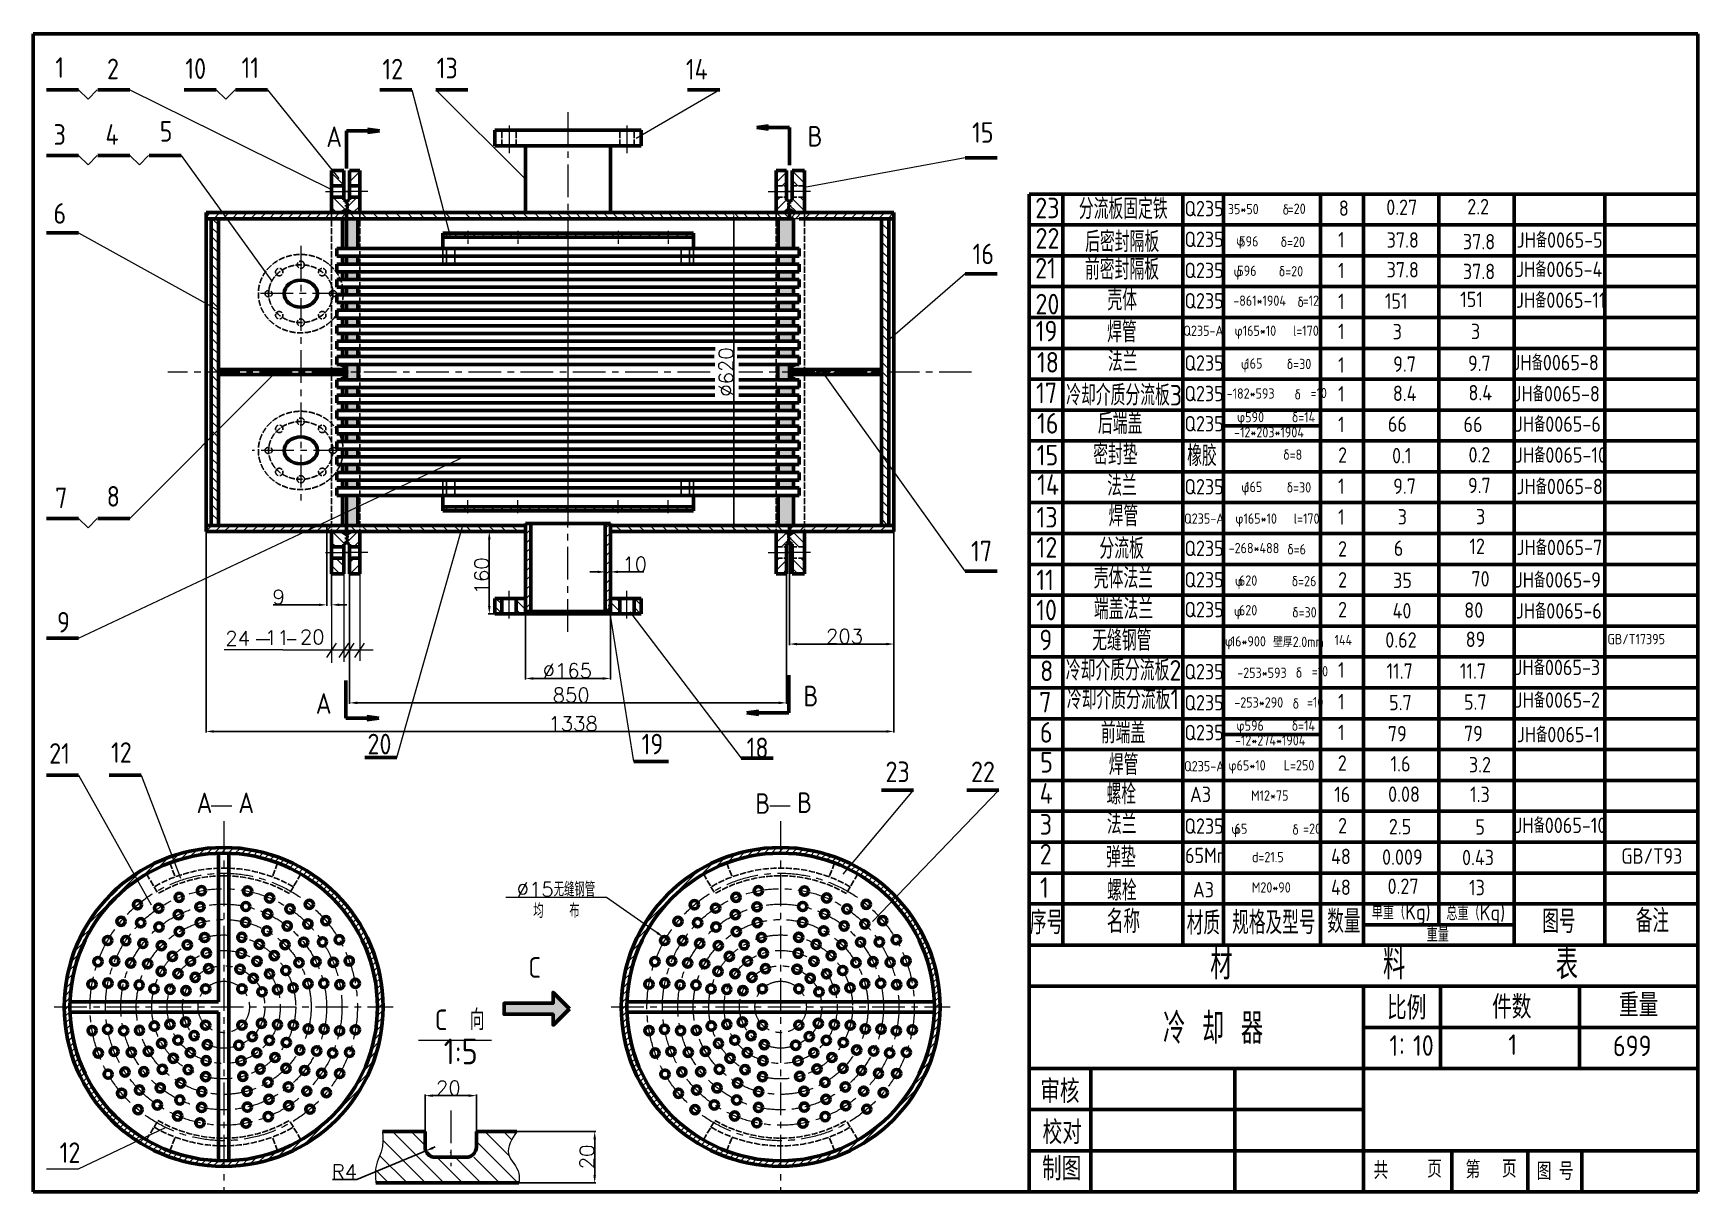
# Model space of a CAD drawing. Header units: millimetres. Extents: x -1712683384 to 1713529288, y 14504 to 219332836.
# Drawn here: x -108357 to -105120, y 14504 to 16758 of the extents above; entities that cross this region are included whole.
import ezdxf

# ---------------------------------------------------------------- set-up
doc = ezdxf.new("R2010")
doc.units = ezdxf.units.MM
doc.header["$PDMODE"] = 35
doc.header["$PDSIZE"] = -0.5
doc.linetypes.add('ACAD_ISO02W100', pattern=[15, 12, -3])
doc.linetypes.add('CENTERX2', pattern=[101.6, 63.5, -12.7, 12.7, -12.7])
for name, color, linetype, lineweight in [('fuzhuxian2', 20, 'Continuous', 25), ('中心线．点画线', 6, 'CENTERX2', 20), ('粗实线', 250, 'Continuous', 60), ('细实线０.18', 5, 'Continuous', 18), ('虚小', 233, 'ACAD_ISO02W100', 25)]:
    doc.layers.add(name, color=color, linetype=linetype, lineweight=lineweight)
doc.styles.get("Standard").update_dxf_attribs({"font": 'txt', "bigfont": 'gbcbig.shx'})
doc.styles.add('国标文字-5', font='gbenor.shx', dxfattribs={"height": 5, "bigfont": 'gbcbig.shx'})
doc.styles.add('汉字', font='SIMFANG.TTF', dxfattribs={"width": 0.7})
doc.dimstyles.new('圆引出', dxfattribs={"dimtxt": 28, "dimasz": 15, "dimexe": 2, "dimexo": 0, "dimgap": 1, "dimtad": 1, "dimtoh": 1, "dimdec": 0, "dimtxsty": 'Standard', "dimcen": 2.5, "dimadec": 0, "dimazin": 0, "dimtfac": 1, "dimtdec": 0, "dimtofl": 0, "dimtmove": 0, "dimatfit": 2, "dimfxl": 1, "dimarcsym": 0})
pattern_1 = [(135, (-108375.806, 14482.85), (-8.980256, -8.980256), [])]

msp = doc.modelspace()

# ---------------------------------------------------------------- texts
at = {"layer": '粗实线', "style": '国标文字-5'}
for s, p in [('A', (-107807.5, 15434.8)), ('12', (-108305.7, 14561.6))]:
    msp.add_text(s, height=40, dxfattribs=at).set_placement(p)
at = {"layer": '粗实线', "char_height": 40, "width": 125.858, "attachment_point": 1, "style": '国标文字-5'}
for s, insert in [('A', (-107787.1, 16576.6)), ('B', (-106851, 16577.5)), ('B', (-106859.1, 15489.3)), ('A', (-108039.4, 15281.7)), ('A', (-107958.2, 15281.7)), ('B', (-106952.7, 15280.3)), ('B', (-106871.3, 15282)), ('C', (-107394.1, 14961.6)), ('C  向', (-107576, 14859.8))]:
    msp.add_mtext(s, dxfattribs=dict(at, insert=insert))
at = {"layer": '细实线０.18', "style": '国标文字-5'}
for s, height, p in [('1', 40, (-108314, 16671.1)), ('2', 40, (-108213.6, 16668.4)), ('10', 40, (-108061.2, 16669)), ('11', 40, (-107951.9, 16670.8)), ('12', 40, (-107678, 16668.1)), ('13', 40, (-107572.3, 16670.1)), ('14', 40, (-107087.8, 16667.7)), ('3', 40, (-108317.5, 16540.9)), ('4', 40, (-108216.6, 16541)), ('5', 40, (-108111.1, 16547)), ('15', 40, (-106531.2, 16544.9)), ('6', 40, (-108317.7, 16387.5)), ('23', 40, (-106408.2, 16398.1)), ('分流板固定铁', 40, (-106323.5, 16396.3)), ('Q235', 30, (-106118, 16401.9)), ('35*50', 20, (-106033.7, 16406)), ('=20', 20, (-105917.1, 16406.6)), ('0.27', 30, (-105725.6, 16404.5)), ('2.2', 30, (-105568, 16405.7)), ('16', 40, (-106530.2, 16308.8)), ('22', 40, (-106407.7, 16339.1)), ('后密封隔板', 40, (-106311.2, 16332.4)), ('Q235', 30, (-106118, 16342.1)), ('596', 20, (-106011.5, 16343.2)), ('1', 30, (-105819.3, 16341.3)), ('37.8', 30, (-105724.8, 16340.9)), ('37.8', 30, (-105576.5, 16337.6)), ('JH备0065-5', 30, (-105472, 16340.8)), ('21', 40, (-106408.4, 16281)), ('前密封隔板', 40, (-106311.5, 16278.6)), ('JH备0065-4', 30, (-105473.1, 16283.8)), ('Q235', 30, (-106118, 16281.7)), ('596', 20, (-106015.2, 16286)), ('1', 30, (-105819.3, 16281.5)), ('37.8', 30, (-105724.8, 16283)), ('37.8', 30, (-105576.5, 16279.6)), ('20', 40, (-106407.9, 16211.2)), ('壳体', 40, (-106267.8, 16219)), ('Q235', 30, (-106118, 16222.6)), ('1', 30, (-105819.3, 16221.5)), ('151', 30, (-105728.2, 16222.1)), ('151', 30, (-105581.7, 16225.3)), ('JH备0065-11', 30, (-105473.3, 16223.9)), ('-861*1904   =12', 20, (-106023.1, 16227.9)), ('19', 40, (-106407.3, 16158.8)), ('焊管', 40, (-106268.4, 16157)), ('Q235-A  φ165*10   l=170', 20, (-106120.3, 16169.4)), ('1', 30, (-105819.3, 16163.2)), ('3', 30, (-105713, 16162.7)), ('3', 30, (-105560.8, 16163.1)), ('18', 40, (-106405, 16098.1)), ('法兰', 40, (-106266.9, 16099.9)), ('Q235', 30, (-106118, 16101.8)), ('165', 20, (-105999.7, 16105.7)), ('1', 30, (-105819.3, 16097.8)), ('9.7', 30, (-105712, 16099.6)), ('9.7', 30, (-105566.6, 16101.1)), ('JH备0065-8', 30, (-105480.2, 16102.5)), ('17', 40, (-106406.6, 16038.6)), ('冷却介质分流板3', 40, (-106348.1, 16034.1)), ('Q235', 30, (-106118, 16042.3)), ('             =10', 20, (-106013.8, 16048.4)), ('1', 30, (-105819.3, 16041.6)), ('JH备0065-8', 30, (-105478.1, 16042)), ('16', 40, (-106404.7, 15979.5)), ('后端盖', 40, (-106286.4, 15978.9)), ('Q235', 30, (-106118, 15983.6)), ('-12*203*1904', 20, (-106021.5, 15972)), ('φ590     δ=14', 20, (-106015.9, 16001.5)), ('1', 30, (-105819.3, 15982.3)), ('66', 30, (-105722.4, 15983)), ('66', 30, (-105575.3, 15982.4)), ('JH备0065-6', 30, (-105475.5, 15983)), ('密封垫', 40, (-106295.6, 15918.7)), ('橡胶', 40, (-106112.8, 15916.3)), ('15', 40, (-106405.4, 15917.6)), ('2', 30, (-105819.2, 15922.7)), ('0.1', 30, (-105714.2, 15921.6)), ('0.2', 30, (-105565.6, 15923.3)), ('JH备0065-10', 30, (-105475.3, 15922.8)), ('14', 40, (-106404.5, 15860.4)), ('法兰', 40, (-106268.3, 15858)), ('JH备0065-8', 30, (-105472.3, 15861.7)), ('7', 40, (-108314.5, 15834.6)), ('8', 40, (-108214.2, 15837.5)), ('Q235', 30, (-106118, 15861.1)), ('165', 20, (-105999.9, 15865.8)), ('1', 30, (-105819.3, 15862.1)), ('9.7', 30, (-105712, 15862.2)), ('9.7', 30, (-105566.6, 15863.6)), ('13', 40, (-106405.7, 15796.9)), ('焊管', 40, (-106265.6, 15799.3)), ('1', 30, (-105819.3, 15802.3)), ('3', 30, (-105703.2, 15802.7)), ('3', 30, (-105551, 15803.1)), ('Q235-A  φ165*10   l=170', 20, (-106118.8, 15804.2)), ('17', 40, (-106533.2, 15731.1)), ('12', 40, (-106405.7, 15738.3)), ('分流板', 40, (-106283.5, 15736.1)), ('Q235', 30, (-106118, 15741.3)), ('-268*488', 20, (-106032.1, 15746.9)), ('2', 30, (-105819.3, 15740.4)), ('6', 30, (-105710.8, 15741.6)), ('12', 30, (-105563.9, 15745.4)), ('JH备0065-7', 30, (-105472.2, 15743.2)), ('δ=6', 20, (-105918, 15744.6)), ('11', 40, (-106406.1, 15675.3)), ('壳体法兰', 40, (-106294.4, 15678.4)), ('Q235', 30, (-106118, 15680.3)), ('620', 20, (-106012.1, 15683.8)), ('2', 30, (-105819.2, 15680.2)), ('35', 30, (-105712.2, 15679.2)), ('70', 30, (-105560, 15682.1)), ('JH备0065-9', 30, (-105475.6, 15680)), ('10', 40, (-106406.4, 15616.5)), ('端盖法兰', 40, (-106294.1, 15618.5)), ('Q235', 30, (-106118, 15622.4)), ('620', 20, (-106012.1, 15626.1)), ('2', 30, (-105819.2, 15622.4)), ('40', 30, (-105713.3, 15620.1)), ('80', 30, (-105573.8, 15621.4)), ('JH备0065-6', 30, (-105473.6, 15619.8)), ('9', 40, (-108310.8, 15592.7)), ('9', 40, (-106400.2, 15558.3)), ('无缝钢管', 40, (-106297.5, 15557.4)), ('16*900', 20, (-106028, 15565.6)), ('144', 20, (-105826.1, 15568.1)), ('0.62', 30, (-105727.5, 15563.3)), ('89', 30, (-105571, 15564.5)), ('GB/T17395', 20, (-105295.4, 15570)), ('8', 40, (-106398.8, 15498.3)), ('冷却介质分流板2', 40, (-106348.9, 15499.2)), ('JH备0065-3', 30, (-105476.2, 15509.9)), ('Q235', 30, (-106118, 15501.6)), ('             =10', 20, (-106011.4, 15507.5)), ('1', 30, (-105819.3, 15505)), ('11.7', 30, (-105725, 15502.8)), ('11.7', 30, (-105582.4, 15502.8)), ('7', 40, (-106400.6, 15437.3)), ('冷却介质分流板1', 40, (-106346.8, 15443.5)), ('JH备0065-2', 30, (-105475.9, 15446.4)), ('Q235', 30, (-106118, 15441.2)), ('             =10', 20, (-106020.6, 15447.3)), ('1', 30, (-105819.3, 15443.4)), ('5.7', 30, (-105720, 15441.6)), ('5.7', 30, (-105574.4, 15442.5)), ('6', 40, (-106399.2, 15378.6)), ('前端盖', 40, (-106280.7, 15377.3)), ('Q235', 30, (-106118, 15383.3)), ('φ596     δ=14', 20, (-106017, 15401.8)), ('1', 30, (-105819.3, 15383.6)), ('79', 30, (-105722.5, 15381)), ('79', 30, (-105574.5, 15381.4)), ('JH备0065-1', 30, (-105471.5, 15379.4)), ('21', 40, (-108326, 15337.7)), ('12', 40, (-108205.8, 15339.6)), ('20', 40, (-107707, 15355.9)), ('19', 40, (-107173.8, 15355.9)), ('18', 40, (-106969.7, 15348.5)), ('-12*274*1904', 20, (-106019.7, 15373.1)), ('5', 40, (-106398.7, 15320.5)), ('焊管', 40, (-106265.2, 15315.9)), ('L=250', 20, (-105924.9, 15324.7)), ('2', 30, (-105819.7, 15324)), ('1.6', 30, (-105717.2, 15322.5)), ('3.2', 30, (-105564.8, 15320.8)), ('23', 40, (-106699.5, 15301.9)), ('22', 40, (-106533.2, 15301.9)), ('Q235-A     ', 20, (-106118.8, 15322.9)), ('4', 40, (-106399.7, 15260)), ('螺栓', 40, (-106269.7, 15258.5)), ('A3', 30, (-106107.2, 15263.2)), ('M12*75', 20, (-105988.5, 15265.8)), ('16', 30, (-105826.8, 15263)), ('0.08', 30, (-105721.9, 15263.5)), ('1.3', 30, (-105562.5, 15263.1)), ('3', 40, (-106399.5, 15199.8)), ('法兰', 40, (-106268.9, 15200.7)), ('Q235', 30, (-106118, 15201.4)), ('65          =20', 20, (-106020.4, 15201.4)), ('2', 30, (-105819.2, 15202.3)), ('2.5', 30, (-105720.5, 15200.4)), ('5', 30, (-105552.3, 15199.7)), ('JH备0065-10', 30, (-105476.4, 15202.9)), ('2', 40, (-106399.5, 15141.8)), ('弹垫', 40, (-106270.5, 15136)), ('65Mn', 30, (-106117, 15144.4)), ('d=21.5', 20, (-105986.7, 15146.2)), ('48', 30, (-105833, 15142.5)), ('0.009', 30, (-105733.7, 15141.2)), ('0.43', 30, (-105578.2, 15140.4)), ('GB/T93', 30, (-105268.4, 15143.1)), ('1', 40, (-106398.9, 15076.9)), ('螺栓', 40, (-106268.5, 15071.4)), ('A3', 30, (-106101.5, 15077.8)), ('M20*90', 20, (-105987, 15087.2)), ('48', 30, (-105833, 15082.5)), ('0.27', 30, (-105723, 15084.5)), ('13', 30, (-105564.5, 15081.9)), ('序号', 45, (-106418.7, 15006.2)), ('名称', 45, (-106269.1, 15008.4)), ('材质', 45, (-106113.6, 15005.3)), ('规格及型号', 45, (-106025.2, 15006.2)), ('数量', 45, (-105840.3, 15008.4)), ('单重（Kg)', 30, (-105753.7, 15034.6)), ('总重（Kg)', 30, (-105608.6, 15033.1)), ('图号', 45, (-105422.1, 15008.3)), ('备注', 45, (-105240.2, 15009.6)), ('重量', 30, (-105647, 14991.5)), ('699', 40, (-105284.6, 14769.1))]:
    msp.add_text(s, height=height, dxfattribs=at).set_placement(p)
at = {"layer": '细实线０.18', "style": '汉字', "width": 0.7}
for s, height, p in [('件数', 40, (-105519.6, 14846.3)), ('重量', 40, (-105272.9, 14850)), ('比例', 40, (-105724, 14844.5)), ('审核', 40, (-106398.5, 14682.2)), ('校对', 40, (-106394, 14602.6)), ('制图', 40, (-106395, 14531.9)), ('共', 30, (-105750.4, 14533.6)), ('页', 30, (-105646, 14536.1)), ('第', 30, (-105571.3, 14534.7)), ('页', 30, (-105500.6, 14536.2)), ('图 号', 30, (-105432.9, 14531.7))]:
    msp.add_text(s, height=height, dxfattribs=at).set_placement(p)
at = {"layer": '细实线０.18', "attachment_point": 1, "style": '国标文字-5'}
for s, insert, char_height, width in [('δ', (-105927.1, 16425), 20, 1.39), ('8', (-105817.7, 16432.7), 30, 20.772), ('φ', (-106017.6, 16365.2), 20, 1.39), ('δ=20', (-105930.9, 16362.3), 20, 5.128), ('φ', (-106022.5, 16304.4), 20, 1.39), ('δ=20', (-105934.5, 16305.1), 20, 5.128), ('δ', (-105898.3, 16245.6), 20, 1.39), ('δ=30', (-105919, 16124.8), 20, 5.128), ('φ', (-106008.3, 16124.4), 20, 1.39), ('-182*593', (-106035.9, 16067.4), 20, 1.39), ('δ', (-105903.9, 16065.7), 20, 1.39), ('8.4', (-105712.7, 16072.8), 30, 90.49), ('8.4', (-105565.7, 16074), 30, 90.49), ('δ=8', (-105925.9, 15948.6), 20, 5.128), ('φ', (-106007.8, 15885.2), 20, 1.39), ('δ=30', (-105919.2, 15884.9), 20, 5.128), ('δ=26', (-105909.4, 15702.7), 20, 5.128), ('φ', (-106020, 15703.2), 20, 1.39), ('φ', (-106021.8, 15644.3), 20, 1.39), ('δ=30', (-105908.5, 15642), 20, 5.128), ('φ', (-106039.6, 15585.9), 20, 1.39), ('-253*593', (-106015.4, 15524.5), 20, 1.39), ('δ', (-105901.5, 15524.8), 20, 1.39), ('-253*290', (-106021.1, 15466.8), 20, 1.39), ('δ', (-105907.6, 15464.7), 20, 1.39), ('φ65*10', (-106032.6, 15344.5), 20, 20.936), ('φ', (-106026.9, 15220.8), 20, 1.39), ('δ', (-105908.2, 15219.6), 20, 1.39), ('材         料         表', (-106067.9, 14978.2), 60, 1407.466), ('冷 却 器', (-106159.7, 14853.2), 60, 519.638), ('1:5', (-107558.8, 14803.4), 50, 134.135), ('1：10', (-105719.4, 14809.8), 40, 135.427), ('1', (-105488.1, 14811.5), 40, 135.427)]:
    msp.add_mtext(s, dxfattribs=dict(at, insert=insert, char_height=char_height, width=width))
at = {"layer": '细实线０.18', "char_height": 28, "attachment_point": 5}
for s, insert in [('24', (-107959.4, 15581.7)), ('11', (-107883, 15582.9)), ('20', (-107814.5, 15584.1)), ('%%C15无缝钢管', (-107340.5, 15093.5)), ('均  布', (-107339.5, 15051.8))]:
    msp.add_mtext(s, dxfattribs=dict(at, insert=insert))
at = {"layer": '细实线０.18', "insert": (-105945.6, 15584.6), "char_height": 20, "attachment_point": 1, "style": '国标文字-5'}
msp.add_mtext('壁厚2.0mm', dxfattribs=at)

# ---------------------------------------------------------------- blocks, each defined once
blk = doc.blocks.new('*U50')
h = blk.add_hatch(color=0)
h.set_gradient(color1=(0, 0, 255), rotation=180, tint=1)
h.paths.add_polyline_path([(0, 0), (-6.35, -6.35), (-6.35, -2.159), (-25.4, -2.159), (-25.4, 2.159), (-6.35, 2.159), (-6.35, 6.35)])
at = {"color": 0, "linetype": 'Continuous'}
blk.add_lwpolyline([(0, 0), (-6.35, -6.35), (-6.35, -2.159), (-25.4, -2.159), (-25.4, 2.159), (-6.35, 2.159), (-6.35, 6.35)], close=True, dxfattribs=at)
blk = doc.blocks.new('*D188')
at = {"layer": 'Defpoints', "color": 0}
for p in [(-106994.6, 16409.1), (-106994.6, 15789.1), (-106994.6, 15789.1)]:
    blk.add_point(p, dxfattribs=at)
at = {"layer": '细实线０.18', "color": 0, "lineweight": -2}
for p, q in [((-106994.6, 16409.1), (-106996.6, 16409.1)), ((-106994.6, 16394.1), (-106994.6, 15804.1)), ((-106994.6, 15789.1), (-106996.6, 15789.1))]:
    blk.add_line(p, q, dxfattribs=at)
at = {"layer": '细实线０.18', "color": 0}
for points in [[(-106997.1, 16394.1), (-106992.1, 16394.1), (-106994.6, 16409.1)], [(-106997.1, 15804.1), (-106992.1, 15804.1), (-106994.6, 15789.1)]]:
    blk.add_solid(points, dxfattribs=at)
at = {"layer": '细实线０.18', "color": 0, "insert": (-107009.6, 16099.1), "char_height": 28, "attachment_point": 5, "rotation": 90}
blk.add_mtext('%%C620', dxfattribs=at)
blk = doc.blocks.new('*D189')
at = {"layer": 'Defpoints', "color": 0}
for p in [(-107399.5, 15629.1), (-107234.5, 15629.1), (-107234.5, 15503.4)]:
    blk.add_point(p, dxfattribs=at)
at = {"layer": '细实线０.18', "color": 0, "lineweight": -2}
for p, q in [((-107399.5, 15629.1), (-107399.5, 15501.4)), ((-107234.5, 15629.1), (-107234.5, 15501.4)), ((-107384.5, 15503.4), (-107249.5, 15503.4))]:
    blk.add_line(p, q, dxfattribs=at)
at = {"layer": '细实线０.18', "color": 0}
for points in [[(-107384.5, 15505.9), (-107384.5, 15500.9), (-107399.5, 15503.4)], [(-107249.5, 15505.9), (-107249.5, 15500.9), (-107234.5, 15503.4)]]:
    blk.add_solid(points, dxfattribs=at)
at = {"layer": '细实线０.18', "color": 0, "insert": (-107318.4, 15518.4), "char_height": 28, "attachment_point": 5}
blk.add_mtext('%%C165', dxfattribs=at)
blk = doc.blocks.new('*D190')
at = {"layer": 'Defpoints', "color": 0}
for p in [(-107244.5, 15715.2), (-107234.5, 15715.2), (-107234.5, 15710.6)]:
    blk.add_point(p, dxfattribs=at)
at = {"layer": '细实线０.18', "color": 0, "lineweight": -2}
for p, q in [((-107259.5, 15710.6), (-107274.5, 15710.6)), ((-107244.5, 15715.2), (-107244.5, 15708.6)), ((-107234.5, 15715.2), (-107234.5, 15708.6)), ((-107219.5, 15710.6), (-107169.8, 15710.6))]:
    blk.add_line(p, q, dxfattribs=at)
at = {"layer": '细实线０.18', "color": 0}
for points in [[(-107259.5, 15713.1), (-107259.5, 15708.1), (-107244.5, 15710.6)], [(-107219.5, 15713.1), (-107219.5, 15708.1), (-107234.5, 15710.6)]]:
    blk.add_solid(points, dxfattribs=at)
at = {"layer": '细实线０.18', "color": 0, "insert": (-107187.1, 15725.6), "char_height": 28, "attachment_point": 5}
blk.add_mtext('10', dxfattribs=at)
blk = doc.blocks.new('*D191')
at = {"layer": 'Defpoints', "color": 0}
for p in [(-107786.3, 15801.1), (-107777, 15789.1), (-107786.3, 15646.6)]:
    blk.add_point(p, dxfattribs=at)
at = {"layer": '细实线０.18', "color": 0, "lineweight": -2}
for p, q in [((-107786.3, 15801.1), (-107786.3, 15644.6)), ((-107777, 15789.1), (-107777, 15644.6)), ((-107801.3, 15646.6), (-107890.1, 15646.6)), ((-107762, 15646.6), (-107747, 15646.6))]:
    blk.add_line(p, q, dxfattribs=at)
at = {"layer": '细实线０.18', "color": 0}
for points in [[(-107801.3, 15649.1), (-107801.3, 15644.1), (-107786.3, 15646.6)], [(-107762, 15649.1), (-107762, 15644.1), (-107777, 15646.6)]]:
    blk.add_solid(points, dxfattribs=at)
at = {"layer": '细实线０.18', "color": 0, "insert": (-107879.7, 15661.6), "char_height": 28, "attachment_point": 5}
blk.add_mtext('9', dxfattribs=at)
blk = doc.blocks.new('*D192')
at = {"layer": 'Defpoints', "color": 0}
for p in [(-107742, 15707.1), (-106892, 15707.1), (-106892, 15456)]:
    blk.add_point(p, dxfattribs=at)
at = {"layer": '细实线０.18', "color": 0, "lineweight": -2}
for p, q in [((-107742, 15707.1), (-107742, 15454)), ((-106892, 15707.1), (-106892, 15454)), ((-107727, 15456), (-106907, 15456))]:
    blk.add_line(p, q, dxfattribs=at)
at = {"layer": '细实线０.18', "color": 0}
for points in [[(-107727, 15458.5), (-107727, 15453.5), (-107742, 15456)], [(-106907, 15458.5), (-106907, 15453.5), (-106892, 15456)]]:
    blk.add_solid(points, dxfattribs=at)
at = {"layer": '细实线０.18', "color": 0, "insert": (-107310.7, 15471), "char_height": 28, "attachment_point": 5}
blk.add_mtext('850', dxfattribs=at)
blk = doc.blocks.new('*D193')
at = {"layer": 'Defpoints', "color": 0}
for p in [(-107470, 15789.1), (-107459.5, 15789.1), (-107459.5, 15629.1)]:
    blk.add_point(p, dxfattribs=at)
at = {"layer": '细实线０.18', "color": 0, "lineweight": -2}
for p, q in [((-107459.5, 15789.1), (-107472, 15789.1)), ((-107470, 15644.1), (-107470, 15774.1)), ((-107459.5, 15629.1), (-107472, 15629.1))]:
    blk.add_line(p, q, dxfattribs=at)
at = {"layer": '细实线０.18', "color": 0}
for points in [[(-107472.5, 15774.1), (-107467.5, 15774.1), (-107470, 15789.1)], [(-107472.5, 15644.1), (-107467.5, 15644.1), (-107470, 15629.1)]]:
    blk.add_solid(points, dxfattribs=at)
at = {"layer": '细实线０.18', "color": 0, "insert": (-107485, 15702.9), "char_height": 28, "attachment_point": 5, "rotation": 90}
blk.add_mtext('160', dxfattribs=at)
blk = doc.blocks.new('*D194')
at = {"layer": 'Defpoints', "color": 0}
for p in [(-107495.1, 14692.4), (-107595.1, 14622.7), (-107495.1, 14622.7)]:
    blk.add_point(p, dxfattribs=at)
at = {"layer": '细实线０.18', "color": 0, "lineweight": -2}
for p, q in [((-107595.1, 14622.7), (-107595.1, 14694.4)), ((-107580.1, 14692.4), (-107510.1, 14692.4)), ((-107495.1, 14622.7), (-107495.1, 14694.4))]:
    blk.add_line(p, q, dxfattribs=at)
at = {"layer": '细实线０.18', "color": 0}
for points in [[(-107580.1, 14694.9), (-107580.1, 14689.9), (-107595.1, 14692.4)], [(-107510.1, 14694.9), (-107510.1, 14689.9), (-107495.1, 14692.4)]]:
    blk.add_solid(points, dxfattribs=at)
at = {"layer": '细实线０.18', "color": 0, "insert": (-107549.6, 14707.4), "char_height": 28, "attachment_point": 5}
blk.add_mtext('20', dxfattribs=at)
blk = doc.blocks.new('*D195')
at = {"layer": 'Defpoints', "color": 0}
for p in [(-107593.6, 14585), (-107575.1, 14592.7)]:
    blk.add_point(p, dxfattribs=at)
at = {"layer": '细实线０.18', "color": 0, "lineweight": -2}
for p, q in [((-107593.6, 14585), (-107727.4, 14529.5)), ((-107575.1, 14592.7), (-107579.7, 14590.8)), ((-107727.4, 14529.5), (-107775.1, 14529.5))]:
    blk.add_line(p, q, dxfattribs=at)
at = {"layer": '细实线０.18', "color": 0}
blk.add_solid([(-107580.7, 14593.1), (-107578.8, 14588.5), (-107593.6, 14585)], dxfattribs=at)
at = {"layer": '细实线０.18', "color": 0, "insert": (-107751.7, 14544.5), "char_height": 28, "attachment_point": 5}
blk.add_mtext('R4', dxfattribs=at)
blk = doc.blocks.new('*D196')
at = {"layer": 'Defpoints', "color": 0}
for p in [(-107416.6, 14622.7), (-107414.5, 14522.7), (-107265.1, 14522.7)]:
    blk.add_point(p, dxfattribs=at)
at = {"layer": '细实线０.18', "color": 0, "lineweight": -2}
for p, q in [((-107416.6, 14622.7), (-107263.1, 14622.7)), ((-107265.1, 14607.7), (-107265.1, 14537.7)), ((-107414.5, 14522.7), (-107263.1, 14522.7))]:
    blk.add_line(p, q, dxfattribs=at)
at = {"layer": '细实线０.18', "color": 0}
for points in [[(-107267.6, 14607.7), (-107262.6, 14607.7), (-107265.1, 14622.7)], [(-107267.6, 14537.7), (-107262.6, 14537.7), (-107265.1, 14522.7)]]:
    blk.add_solid(points, dxfattribs=at)
at = {"layer": '细实线０.18', "color": 0, "insert": (-107280.1, 14573.4), "char_height": 28, "attachment_point": 5, "rotation": 90}
blk.add_mtext('20', dxfattribs=at)
blk = doc.blocks.new('*D197')
at = {"layer": 'Defpoints', "color": 0}
for p in [(-106886.5, 15767.8), (-106683, 15789.1), (-106683, 15570.3)]:
    blk.add_point(p, dxfattribs=at)
at = {"layer": '细实线０.18', "color": 0, "lineweight": -2}
for p, q in [((-106886.5, 15767.8), (-106886.5, 15568.3)), ((-106683, 15789.1), (-106683, 15568.3)), ((-106871.5, 15570.3), (-106698, 15570.3))]:
    blk.add_line(p, q, dxfattribs=at)
at = {"layer": '细实线０.18', "color": 0}
for points in [[(-106871.5, 15572.8), (-106871.5, 15567.8), (-106886.5, 15570.3)], [(-106698, 15572.8), (-106698, 15567.8), (-106683, 15570.3)]]:
    blk.add_solid(points, dxfattribs=at)
at = {"layer": '细实线０.18', "color": 0, "insert": (-106779.1, 15585.3), "char_height": 28, "attachment_point": 5}
blk.add_mtext('203', dxfattribs=at)
blk = doc.blocks.new('*D198')
at = {"layer": 'Defpoints', "color": 0}
for p in [(-108021, 15789.1), (-106683, 15789.1), (-106683, 15400.4)]:
    blk.add_point(p, dxfattribs=at)
at = {"layer": '细实线０.18', "color": 0, "lineweight": -2}
for p, q in [((-108021, 15789.1), (-108021, 15398.4)), ((-106683, 15789.1), (-106683, 15398.4)), ((-108006, 15400.4), (-106698, 15400.4))]:
    blk.add_line(p, q, dxfattribs=at)
at = {"layer": '细实线０.18', "color": 0}
for points in [[(-108006, 15402.9), (-108006, 15397.9), (-108021, 15400.4)], [(-106698, 15402.9), (-106698, 15397.9), (-106683, 15400.4)]]:
    blk.add_solid(points, dxfattribs=at)
at = {"layer": '细实线０.18', "color": 0, "insert": (-107307, 15415.4), "char_height": 28, "attachment_point": 5}
blk.add_mtext('1338', dxfattribs=at)

# ---------------------------------------------------------------- dimensions: what is measured, and where the dimension line sits
at = {"layer": '细实线０.18'}
for base, p1, p2, text, picture, middle in [((-106994.6, 15789.1), (-106994.6, 16409.1), (-106994.6, 15789.1), '%%C620', '*D188', (-106994.6, 16099.1)), ((-107265.1, 14522.7), (-107416.6, 14622.7), (-107414.5, 14522.7), '20', '*D196', (-107265.1, 14573.4))]:
    dim = msp.add_linear_dim(base=base, p1=p1, p2=p2, angle=90, text=text, dimstyle='圆引出', dxfattribs=at)
    dim.commit()
    dim.dimension.update_dxf_attribs({"geometry": picture, "text_midpoint": middle, "dimtype": 160})
for base, p1, p2, picture, middle in [((-107786.3, 15646.6), (-107777, 15789.1), (-107786.3, 15801.1), '*D191', (-107879.7, 15646.6)), ((-106683, 15400.4), (-108021, 15789.1), (-106683, 15789.1), '*D198', (-107307, 15400.4)), ((-106682.9755, 15570.3245), (-106886.4746, 15767.7638), (-106682.9755, 15789.1262), '*D197', (-106779.1154, 15570.3245)), ((-107234.5, 15710.6), (-107244.5, 15715.2), (-107234.5, 15715.2), '*D190', (-107187.1, 15710.6)), ((-106892, 15456), (-107742, 15707.1), (-106892, 15707.1), '*D192', (-107310.7, 15456))]:
    dim = msp.add_linear_dim(base=base, p1=p1, p2=p2, dimstyle='圆引出', dxfattribs=at)
    dim.commit()
    dim.dimension.update_dxf_attribs({"geometry": picture, "text_midpoint": middle, "dimtype": 160})
dim = msp.add_linear_dim(base=(-107470, 15789.1), p1=(-107459.5, 15629.1), p2=(-107459.5, 15789.1), angle=90, dimstyle='圆引出', dxfattribs=at)
dim.commit()
dim.dimension.update_dxf_attribs({"geometry": '*D193', "text_midpoint": (-107470, 15702.9), "dimtype": 160})
for base, p1, p2, text, picture, middle in [((-107234.5, 15503.4), (-107399.5, 15629.1), (-107234.5, 15629.1), '%%C165', '*D189', (-107318.4, 15503.4)), ((-107495.1, 14692.4), (-107595.1, 14622.7), (-107495.1, 14622.7), '20', '*D194', (-107549.6, 14692.4))]:
    dim = msp.add_linear_dim(base=base, p1=p1, p2=p2, text=text, dimstyle='圆引出', dxfattribs=at)
    dim.commit()
    dim.dimension.update_dxf_attribs({"geometry": picture, "text_midpoint": middle, "dimtype": 160})
dim = msp.add_radius_dim(center=(-107575.1, 14592.7), mpoint=(-107593.6, 14585), text='R4', dimstyle='圆引出', dxfattribs=at)
dim.commit()
dim.dimension.update_dxf_attribs({"geometry": '*D195', "text_midpoint": (-107751.7, 14529.5), "dimtype": 164})

# ---------------------------------------------------------------- hatches: boundary and pattern name
at = {"layer": '粗实线'}
h = msp.add_hatch(color=256, dxfattribs=at)
h.paths.add_polyline_path([(-106950, 16574.6), (-106932.5, 16574.6), (-106926.9, 16577.7)])
h.paths.add_polyline_path([(-106926.9, 16571.4), (-106932.5, 16574.6), (-106950, 16574.6)])
h = msp.add_hatch(color=256, dxfattribs=at)
h.paths.add_polyline_path([(-107707.1, 16571.4), (-107701.4, 16568.2), (-107683.9, 16568.2)])
h.paths.add_polyline_path([(-107683.9, 16568.2), (-107701.4, 16568.2), (-107707.1, 16565.1)])
h = msp.add_hatch(color=256, dxfattribs=at)
h.paths.add_polyline_path([(-107747.5, 16412.4), (-107747.5, 16414.9), (-107757.5, 16409.1), (-107747.5, 16409.1)])
h.paths.add_polyline_path([(-107747.5, 16414.9), (-107747.5, 16412.4), (-107747.5, 16409.1), (-107742, 16409.1), (-107739, 16409.1), (-107737.5, 16409.1)])
h = msp.add_hatch(color=256, dxfattribs=at)
h.paths.add_polyline_path([(-106886.5, 16412.4), (-106886.5, 16414.9), (-106876.5, 16409.1), (-106886.5, 16409.1)])
h.paths.add_polyline_path([(-106886.5, 16414.9), (-106886.5, 16412.4), (-106886.5, 16409.1), (-106892, 16409.1), (-106895, 16409.1), (-106896.5, 16409.1)])
h = msp.add_hatch(color=256, dxfattribs=at)
h.paths.add_polyline_path([(-107725.5, 16397.1), (-107739, 16397.1), (-107747.5, 16397.1), (-107747.5, 16369.1), (-107747.5, 16354.1), (-107747.5, 16339.1), (-107725.5, 16339.1), (-107725.5, 16354.1), (-107725.5, 16369.1)])
h.paths.add_polyline_path([(-107725.5, 16324.1), (-107747.5, 16324.1), (-107747.5, 16309.1), (-107725.5, 16309.1)])
h.paths.add_polyline_path([(-107725.5, 16294.1), (-107747.5, 16294.1), (-107747.5, 16279.1), (-107725.5, 16279.1)])
h.paths.add_polyline_path([(-107725.5, 16264.1), (-107747.5, 16264.1), (-107747.5, 16249.1), (-107725.5, 16249.1)])
h.paths.add_polyline_path([(-107725.5, 16234.1), (-107747.5, 16234.1), (-107747.5, 16219.1), (-107725.5, 16219.1)])
h.paths.add_polyline_path([(-107725.5, 16204.1), (-107747.5, 16204.1), (-107747.5, 16189.1), (-107725.5, 16189.1)])
h.paths.add_polyline_path([(-107725.5, 16174.1), (-107747.5, 16174.1), (-107747.5, 16159.1), (-107725.5, 16159.1)])
h.paths.add_polyline_path([(-107725.5, 16144.1), (-107747.5, 16144.1), (-107747.5, 16129.1), (-107725.5, 16129.1)])
h.paths.add_polyline_path([(-107725.1, 16114.1), (-107747.5, 16114.1), (-107747.5, 16107.1), (-107747.5, 16100, -0.043962), (-107747.4, 16099.1), (-107725.1, 16099.1)])
h.paths.add_polyline_path([(-107725.1, 16099.1), (-107747.4, 16099.1, -0.043962), (-107747.5, 16098.3), (-107747.5, 16084.1), (-107725.1, 16084.1)])
h.paths.add_polyline_path([(-107725.5, 16069.1), (-107747.5, 16069.1), (-107747.5, 16054.1), (-107725.5, 16054.1)])
h.paths.add_polyline_path([(-107725.5, 16039.1), (-107747.5, 16039.1), (-107747.5, 16024.1), (-107725.5, 16024.1)])
h.paths.add_polyline_path([(-107725.5, 16009.1), (-107747.5, 16009.1), (-107747.5, 15994.1), (-107725.5, 15994.1)])
h.paths.add_polyline_path([(-107725.5, 15979.1), (-107747.5, 15979.1), (-107747.5, 15964.1), (-107725.5, 15964.1)])
h.paths.add_polyline_path([(-107725.5, 15949.1), (-107747.5, 15949.1), (-107747.5, 15934.1), (-107725.5, 15934.1)])
h.paths.add_polyline_path([(-107725.5, 15919.1), (-107747.5, 15919.1), (-107747.5, 15904.1), (-107725.5, 15904.1)])
h.paths.add_polyline_path([(-107725.5, 15889.1), (-107747.5, 15889.1), (-107747.5, 15874.1), (-107725.5, 15874.1)])
h.paths.add_polyline_path([(-107725.5, 15859.1), (-107747.5, 15859.1), (-107747.5, 15844.1), (-107747.5, 15829.1), (-107747.5, 15827), (-107725.5, 15837.3), (-107725.5, 15844.1)])
h.paths.add_polyline_path([(-107725.5, 15829.1), (-107725.5, 15837.3), (-107747.5, 15827), (-107747.5, 15801.1), (-107739, 15801.1), (-107725.5, 15801.1)])
h = msp.add_hatch(color=256, dxfattribs=at)
h.paths.add_polyline_path([(-106878.5, 16369.1), (-106878.5, 16397.1), (-106886.5, 16397.1), (-106895, 16397.1), (-106908.5, 16397.1), (-106908.5, 16369.1), (-106908.5, 16354.1), (-106908.5, 16339.1), (-106878.5, 16339.1), (-106878.5, 16354.1)])
h.paths.add_polyline_path([(-106878.5, 16324.1), (-106908.5, 16324.1), (-106908.5, 16309.1), (-106878.5, 16309.1)])
h.paths.add_polyline_path([(-106878.5, 16294.1), (-106908.5, 16294.1), (-106908.5, 16279.1), (-106878.5, 16279.1)])
h.paths.add_polyline_path([(-106878.5, 16264.1), (-106908.5, 16264.1), (-106908.5, 16249.1), (-106878.5, 16249.1)])
h.paths.add_polyline_path([(-106878.5, 16234.1), (-106908.5, 16234.1), (-106908.5, 16219.1), (-106878.5, 16219.1)])
h.paths.add_polyline_path([(-106878.5, 16204.1), (-106908.5, 16204.1), (-106908.5, 16189.1), (-106878.5, 16189.1)])
h.paths.add_polyline_path([(-106878.5, 16174.1), (-106908.5, 16174.1), (-106908.5, 16159.1), (-106878.5, 16159.1)])
h.paths.add_polyline_path([(-106878.5, 16144.1), (-106908.5, 16144.1), (-106908.5, 16129.1), (-106878.5, 16129.1)])
h.paths.add_polyline_path([(-106886.5, 16114.1), (-106908.8, 16114.1), (-106908.8, 16099.1), (-106886.5, 16099.1)])
h.paths.add_polyline_path([(-106886.5, 16099.1), (-106908.8, 16099.1), (-106908.8, 16084.1), (-106886.5, 16084.1)])
h.paths.add_polyline_path([(-106878.5, 16089.1), (-106882.5, 16089.1, -0.414214), (-106886.5, 16093.1), (-106886.5, 16084.1), (-106878.5, 16084.1)])
h.paths.add_polyline_path([(-106878.5, 16114.1), (-106886.5, 16114.1), (-106886.5, 16105.1, -0.414214), (-106882.5, 16109.1), (-106878.5, 16109.1)])
h.paths.add_polyline_path([(-106878.5, 16069.1), (-106908.5, 16069.1), (-106908.5, 16054.1), (-106878.5, 16054.1)])
h.paths.add_polyline_path([(-106878.5, 16039.1), (-106908.5, 16039.1), (-106908.5, 16024.1), (-106878.5, 16024.1)])
h.paths.add_polyline_path([(-106878.5, 16009.1), (-106908.5, 16009.1), (-106908.5, 15994.1), (-106878.5, 15994.1)])
h.paths.add_polyline_path([(-106878.5, 15979.1), (-106908.5, 15979.1), (-106908.5, 15964.1), (-106878.5, 15964.1)])
h.paths.add_polyline_path([(-106878.5, 15949.1), (-106908.5, 15949.1), (-106908.5, 15934.1), (-106878.5, 15934.1)])
h.paths.add_polyline_path([(-106878.5, 15919.1), (-106908.5, 15919.1), (-106908.5, 15904.1), (-106878.5, 15904.1)])
h.paths.add_polyline_path([(-106878.5, 15889.1), (-106908.5, 15889.1), (-106908.5, 15874.1), (-106878.5, 15874.1)])
h.paths.add_polyline_path([(-106878.5, 15859.1), (-106908.5, 15859.1), (-106908.5, 15844.1), (-106908.5, 15829.1), (-106908.5, 15801.1), (-106907, 15801.1), (-106895, 15801.1), (-106878.5, 15801.1), (-106878.5, 15829.1), (-106878.5, 15844.1)])
h = msp.add_hatch(color=256, dxfattribs=at)
h.paths.add_polyline_path([(-107747.5, 15785.8), (-107747.5, 15783.4), (-107757.5, 15789.1), (-107747.5, 15789.1)])
h.paths.add_polyline_path([(-107747.5, 15783.4), (-107747.5, 15785.8), (-107747.5, 15789.1), (-107742, 15789.1), (-107739, 15789.1), (-107737.5, 15789.1)])
h = msp.add_hatch(color=256, dxfattribs=at)
h.paths.add_polyline_path([(-106886.5, 15785.8), (-106886.5, 15783.4), (-106876.5, 15789.1), (-106886.5, 15789.1)])
h.paths.add_polyline_path([(-106886.5, 15783.4), (-106886.5, 15785.8), (-106886.5, 15789.1), (-106892, 15789.1), (-106895, 15789.1), (-106896.5, 15789.1)])
h = msp.add_hatch(color=256, dxfattribs=at)
h.paths.add_polyline_path([(-107685, 15426.2), (-107702.5, 15426.2), (-107708.2, 15423.1)])
h.paths.add_polyline_path([(-107708.2, 15429.4), (-107702.5, 15426.2), (-107685, 15426.2)])
h = msp.add_hatch(color=256, dxfattribs=at)
h.paths.add_polyline_path([(-106969.1, 15436.7), (-106951.7, 15436.7), (-106946, 15433.5)])
h.paths.add_polyline_path([(-106946, 15439.9), (-106951.7, 15436.7), (-106969.1, 15436.7)])
at = {"layer": '细实线０.18'}
h = msp.add_hatch(dxfattribs=at)
h.set_pattern_fill('ANSI31', color=256, scale=5, style=0)
h.set_pattern_definition([(135, (-106358.958, 14866.244), (11.22532, 11.22532), [])])
h.paths.add_polyline_path([(-107777, 16491.1), (-107753, 16491.1), (-107753, 16461.1), (-107777, 16461.1)])
h.paths.add_polyline_path([(-107777, 16439.1), (-107753, 16439.1), (-107753, 16433.8), (-107747.5, 16430.5), (-107747.5, 16427.1, 0.840208), (-107747.5, 16423.7), (-107747.5, 16420.7, 0.840208), (-107747.5, 16417.2), (-107747.5, 16412.4), (-107753, 16409.1), (-107756, 16409.1), (-107777, 16409.1)])
h.paths.add_polyline_path([(-107777, 15789.1), (-107756, 15789.1), (-107753, 15789.1), (-107747.5, 15785.8), (-107747.5, 15781, 0.840208), (-107747.5, 15777.6), (-107747.5, 15774.5, 0.840208), (-107747.5, 15771.1), (-107747.5, 15767.8), (-107753, 15764.5), (-107753, 15759.1), (-107777, 15759.1)])
h.paths.add_polyline_path([(-107777, 15737.1), (-107753, 15737.1), (-107753, 15707.1), (-107777, 15707.1)])
h = msp.add_hatch(dxfattribs=at)
h.set_pattern_fill('ANSI31', color=256, scale=5, angle=90, style=0)
h.set_pattern_definition([(45, (-106358.958, 14866.244), (11.22532, -11.22532), [])])
h.paths.add_polyline_path([(-107722, 16491.1), (-107742, 16491.1), (-107742, 16461.1), (-107722, 16461.1)])
h.paths.add_polyline_path([(-107722, 16439.1), (-107742, 16439.1), (-107742, 16433.8), (-107747.5, 16430.5), (-107747.5, 16427.1, -0.840208), (-107747.5, 16423.7), (-107747.5, 16420.7, -0.840208), (-107747.5, 16417.2), (-107747.5, 16412.4), (-107742, 16409.1), (-107739, 16409.1), (-107722, 16409.1)])
h.paths.add_polyline_path([(-107722, 15789.1), (-107739, 15789.1), (-107742, 15789.1), (-107747.5, 15785.8), (-107747.5, 15781, -0.840208), (-107747.5, 15777.6), (-107747.5, 15774.5, -0.840208), (-107747.5, 15771.1), (-107747.5, 15767.8), (-107742, 15764.5), (-107742, 15759.1), (-107722, 15759.1)])
h.paths.add_polyline_path([(-107722, 15737.1), (-107742, 15737.1), (-107742, 15707.1), (-107722, 15707.1)])
h = msp.add_hatch(dxfattribs=at)
h.set_pattern_fill('ANSI31', color=256, scale=4, style=0)
h.set_pattern_definition([(45, (-108375.806, 14482.85), (-8.980256, 8.980256), [])])
h.paths.add_polyline_path([(-106892, 16491.1), (-106912, 16491.1), (-106912, 16461.1), (-106892, 16461.1)])
h.paths.add_polyline_path([(-106886.5, 16423.7, -0.840208), (-106886.5, 16427.1), (-106886.5, 16430.5), (-106892, 16433.8), (-106892, 16439.1), (-106912, 16439.1), (-106912, 16409.1), (-106907, 16409.1), (-106896.5, 16409.1), (-106886.5, 16414.9), (-106886.5, 16417.2, -0.840208), (-106886.5, 16420.7)])
h.paths.add_polyline_path([(-106886.5, 15777.6, -0.840208), (-106886.5, 15781), (-106886.5, 15783.4), (-106896.5, 15789.1), (-106912, 15789.1), (-106912, 15759.1), (-106892, 15759.1), (-106892, 15764.5), (-106886.5, 15767.8), (-106886.5, 15771.1, -0.840208), (-106886.5, 15774.5)])
h.paths.add_polyline_path([(-106892, 15737.1), (-106912, 15737.1), (-106912, 15707.1), (-106892, 15707.1)])
h = msp.add_hatch(dxfattribs=at)
h.set_pattern_fill('ANSI31', color=256, scale=4, angle=90, style=0)
h.set_pattern_definition(pattern_1)
h.paths.add_polyline_path([(-106857, 16491.1), (-106881, 16491.1), (-106881, 16461.1), (-106857, 16461.1)])
h.paths.add_polyline_path([(-106857, 16439.1), (-106881, 16439.1), (-106881, 16433.8), (-106886.5, 16430.5), (-106886.5, 16427.1, 0.840208), (-106886.5, 16423.7), (-106886.5, 16420.7, 0.840208), (-106886.5, 16417.2), (-106886.5, 16414.9), (-106876.5, 16409.1), (-106857, 16409.1)])
h.paths.add_polyline_path([(-106857, 15789.1), (-106876.5, 15789.1), (-106886.5, 15783.4), (-106886.5, 15781, 0.840208), (-106886.5, 15777.6), (-106886.5, 15774.5, 0.840208), (-106886.5, 15771.1), (-106886.5, 15767.8), (-106881, 15764.5), (-106881, 15759.1), (-106857, 15759.1)])
h.paths.add_polyline_path([(-106857, 15737.1), (-106881, 15737.1), (-106881, 15707.1), (-106857, 15707.1)])
h = msp.add_hatch(dxfattribs=at)
h.set_pattern_fill('ANSI31', color=256, scale=4, angle=90, style=0)
h.set_pattern_definition(pattern_1)
h.paths.add_polyline_path([(-106693, 16397.1), (-106707, 16397.1), (-106707, 16099.1), (-106693, 16099.1)])
h.paths.add_polyline_path([(-106693, 16099.1), (-106707, 16099.1), (-106707, 15938.7), (-106693, 15919.2)])
h.paths.add_polyline_path([(-106693, 15919.2), (-106707, 15938.7), (-106707, 15801.1), (-106693, 15801.1)])
h = msp.add_hatch(dxfattribs=at)
h.set_pattern_fill('ANSI31', color=256, scale=4, angle=90, style=0)
h.set_pattern_definition([(45, (-106358.958, 14866.244), (8.98026, -8.98026), [])])
h.paths.add_polyline_path([(-107244.5, 15789.1), (-107244.5, 15804.7), (-107234.4, 15804.7), (-107234.4, 15789.1), (-107234.5, 15789.1), (-107234.5, 15659.1), (-107234.5, 15633.7), (-107244.5, 15633.7), (-107244.5, 15659.1)])
h.paths.add_polyline_path([(-107399.5, 15789.1), (-107399.5, 15804.7), (-107389.5, 15804.7), (-107389.5, 15789.1), (-107389.5, 15659.1), (-107389.5, 15633.7), (-107399.5, 15633.7), (-107399.5, 15659.1)])
h = msp.add_hatch(dxfattribs=at)
h.set_pattern_fill('ANSI31', color=256, scale=5, style=0)
h.set_pattern_definition([(45, (-108375.806, 14482.85), (-11.22532, 11.22532), [])])
h.paths.add_polyline_path([(-106857, 15801.1), (-106867.5, 15801.1), (-106878.5, 15801.1), (-106886.5, 15801.1), (-106886.5, 15789.1), (-106876.5, 15789.1), (-106857, 15789.1)])
h.paths.add_polyline_path([(-106683, 15801.1), (-106857, 15801.1), (-106857, 15789.1), (-106818.3, 15789.1), (-106748.3, 15789.1), (-106683, 15789.1)])
h = msp.add_hatch(dxfattribs=at)
h.set_pattern_fill('ANSI31', color=256, scale=4, style=0)
h.set_pattern_definition([(135, (-106358.958, 14866.244), (8.98026, 8.98026), [])])
h.paths.add_polyline_path([(-107188.4, 15629.1), (-107174.5, 15629.1), (-107174.5, 15659.1), (-107188.4, 15659.1)])
h.paths.add_polyline_path([(-107216.4, 15659.1), (-107234.5, 15659.1), (-107234.5, 15629.1), (-107216.4, 15629.1)])
h.paths.add_polyline_path([(-107399.5, 15659.1), (-107417.6, 15659.1), (-107417.6, 15629.1), (-107399.5, 15629.1)])
h.paths.add_polyline_path([(-107459.5, 15629.1), (-107445.6, 15629.1), (-107445.6, 15659.1), (-107459.5, 15659.1)])
h = msp.add_hatch(dxfattribs=at)
h.set_pattern_fill('ANSI31', color=256, scale=3, style=0)
h.set_pattern_definition([(45, (-108375.806, 14482.85), (-6.73519, 6.73519), [])])
h.paths.add_polyline_path([(-108296.6, 14864.8), (-108285.6, 14864.8, -0.248026), (-108155, 15111.9), (-108160.4, 15121.5, 0.248854)])
h.paths.add_polyline_path([(-108160.4, 15121.5), (-108155, 15111.9, -0.067762), (-108082.8, 15147.9), (-108086.7, 15158.2, 0.066638)])
h.paths.add_polyline_path([(-108086.7, 15158.2), (-108082.8, 15147.9, -0.082105), (-107986.6, 15163.8), (-107986.6, 15174.8, 0.082446)])
h.paths.add_polyline_path([(-107687.6, 14864.8), (-107676.6, 14864.8, 0.414214), (-107986.6, 15174.8), (-107986.6, 15163.8, -0.414214)])
h.paths.add_polyline_path([(-107676.6, 14864.8), (-107687.6, 14864.8, -0.414214), (-107986.6, 14565.8), (-107986.6, 14554.8, 0.414214)])
h.paths.add_polyline_path([(-108285.6, 14864.8), (-108296.6, 14864.8, 0.414214), (-107986.6, 14554.8), (-107986.6, 14565.8, -0.414214)])
h = msp.add_hatch(dxfattribs=at)
h.set_pattern_fill('ANSI31', color=256, scale=3, style=0)
h.set_pattern_definition([(45, (-107292.68, 14482.85), (-6.73519, 6.73519), [])])
h.paths.add_polyline_path([(-107071.9, 15111.9), (-107077.2, 15121.5, 0.248854), (-107213.4, 14864.8), (-107202.4, 14864.8, -0.248026)])
h.paths.add_polyline_path([(-106999.7, 15147.9), (-107003.6, 15158.2, 0.066638), (-107077.2, 15121.5), (-107071.9, 15111.9, -0.067762)])
h.paths.add_polyline_path([(-106903.4, 15163.8), (-106903.4, 15174.8, 0.082446), (-107003.6, 15158.2), (-106999.7, 15147.9, -0.082105)])
h.paths.add_polyline_path([(-106903.4, 15174.8), (-106903.4, 15163.8, -0.414214), (-106604.4, 14864.8), (-106593.4, 14864.8, 0.414214)])
h.paths.add_polyline_path([(-106593.4, 14864.8), (-106604.4, 14864.8, -0.414214), (-106903.4, 14565.8), (-106903.4, 14554.8, 0.414214)])
h.paths.add_polyline_path([(-107202.4, 14864.8), (-107213.4, 14864.8, 0.414214), (-106903.4, 14554.8), (-106903.4, 14565.8, -0.414214)])

# ---------------------------------------------------------------- linework, layer by layer
at = {"layer": 'fuzhuxian2'}
for p in [(-106748.4, 16756.7), (-106738.4, 16756.7), (-106728.4, 16756.7), (-106748.4, 14505.2), (-106738.4, 14505.2), (-106728.4, 14505.2)]:
    msp.add_point(p, dxfattribs=at)
at = {"layer": '中心线．点画线'}
for p, q in [((-107431.6, 16578.1), (-107431.6, 16524.4)), ((-107317, 16604.2), (-107317, 16391.4)), ((-107202.4, 16578.1), (-107202.4, 16524.4)), ((-107788.4, 16450.1), (-107740.9, 16450.1)), ((-107706.6, 16450.1), (-107754, 16450.1)), ((-106927.4, 16450.1), (-106879.9, 16450.1)), ((-106845.6, 16450.1), (-106893, 16450.1)), ((-107511.9, 16373.7), (-107511.9, 16368.2)), ((-107511.9, 16367.6), (-107511.9, 16363.4)), ((-107511.9, 16361.7), (-107511.9, 16360.1)), ((-107511.9, 16357.1), (-107511.9, 16348.2)), ((-107414.4, 16373.7), (-107414.4, 16368.2)), ((-107414.4, 16367.6), (-107414.4, 16363.4)), ((-107414.4, 16361.7), (-107414.4, 16360.1)), ((-107414.4, 16357.1), (-107414.4, 16348.2)), ((-107219.5, 16373.7), (-107219.5, 16368.2)), ((-107219.5, 16367.6), (-107219.5, 16363.4)), ((-107219.5, 16361.7), (-107219.5, 16360.1)), ((-107219.5, 16357.1), (-107219.5, 16348.2)), ((-107122, 16373.7), (-107122, 16368.2)), ((-107122, 16367.6), (-107122, 16363.4)), ((-107122, 16361.7), (-107122, 16360.1)), ((-107122, 16357.1), (-107122, 16348.2)), ((-107836.7, 16344.6), (-107836.7, 15838.3)), ((-107750.2, 16251.5), (-107928.1, 16251.5)), ((-107040.8, 16099.1), (-108095.3, 16099.1)), ((-106531.9, 16099.1), (-106984.6, 16099.1)), ((-107748.6, 15946.7), (-107931, 15946.7)), ((-107511.9, 15841.1), (-107511.9, 15850.1)), ((-107511.9, 15836.6), (-107511.9, 15838.1)), ((-107511.9, 15830.7), (-107511.9, 15834.9)), ((-107511.9, 15824.5), (-107511.9, 15830)), ((-107414.4, 15841.1), (-107414.4, 15850.1)), ((-107414.4, 15836.6), (-107414.4, 15838.1)), ((-107414.4, 15830.7), (-107414.4, 15834.9)), ((-107414.4, 15824.5), (-107414.4, 15830)), ((-107219.5, 15841.1), (-107219.5, 15850.1)), ((-107219.5, 15836.6), (-107219.5, 15838.1)), ((-107219.5, 15830.7), (-107219.5, 15834.9)), ((-107219.5, 15824.5), (-107219.5, 15830)), ((-107122, 15841.1), (-107122, 15850.1)), ((-107122, 15836.6), (-107122, 15838.1)), ((-107122, 15830.7), (-107122, 15834.9)), ((-107122, 15824.5), (-107122, 15830)), ((-107317, 15594), (-107317, 15806.8)), ((-107788.4, 15748.1), (-107740.9, 15748.1)), ((-107706.6, 15748.1), (-107754, 15748.1)), ((-106927.4, 15748.1), (-106879.9, 15748.1)), ((-106845.6, 15748.1), (-106893, 15748.1)), ((-107431.6, 15620.1), (-107431.6, 15673.8)), ((-107202.4, 15620.1), (-107202.4, 15673.8)), ((-107986.6, 15225.8), (-107986.6, 14503.7)), ((-106903.4, 15225.8), (-106903.4, 14503.7)), ((-108316.3, 14864.8), (-107656.8, 14864.8)), ((-107233.2, 14864.8), (-106573.7, 14864.8)), ((-107545.1, 14663.3), (-107545.1, 14555.2))]:
    msp.add_line(p, q, dxfattribs=at)
for centre, radius in [((-107986.6, 14864.8), 260), ((-106903.4, 14864.8), 260), ((-107986.6, 14864.8), 230), ((-106903.4, 14864.8), 230), ((-107986.6, 14864.8), 200), ((-106903.4, 14864.8), 200), ((-107986.6, 14864.8), 170), ((-106903.4, 14864.8), 170), ((-107986.6, 14864.8), 140), ((-106903.4, 14864.8), 140), ((-107986.6, 14864.8), 110), ((-106903.4, 14864.8), 110), ((-107986.6, 14864.8), 80), ((-106903.4, 14864.8), 80), ((-107986.6, 14864.8), 50), ((-106903.4, 14864.8), 50)]:
    msp.add_circle(centre, radius, dxfattribs=at)
at = {"layer": '粗实线'}
for p, q in [((-105119.8, 16756.7), (-108357, 16756.7)), ((-108357, 16756.7), (-108357, 14505.2)), ((-105119.8, 14505.2), (-105119.8, 16756.7)), ((-108331.5, 16647.7), (-108269.1, 16647.7)), ((-108169.2, 16647.7), (-108231.5, 16647.7)), ((-108063.5, 16647.7), (-108001.2, 16647.7)), ((-107901.2, 16647.7), (-107963.6, 16647.7)), ((-107683.1, 16647.7), (-107620.7, 16647.7)), ((-107574.3, 16647.7), (-107511.9, 16647.7)), ((-107084.3, 16647.7), (-107022, 16647.7)), ((-106950, 16574.6), (-106926.9, 16577.7)), ((-106886, 16574.6), (-106950, 16574.6)), ((-106950, 16574.6), (-106926.9, 16571.4)), ((-106926.9, 16577.7), (-106932.5, 16574.6)), ((-106926.9, 16571.4), (-106932.5, 16574.6)), ((-106886, 16574.6), (-106886, 16501.2)), ((-107747.9, 16568.2), (-107683.9, 16568.2)), ((-107747.9, 16568.2), (-107747.9, 16494.8)), ((-107683.9, 16568.2), (-107707.1, 16571.4)), ((-107707.1, 16571.4), (-107701.4, 16568.2)), ((-107683.9, 16568.2), (-107707.1, 16565.1)), ((-107707.1, 16565.1), (-107701.4, 16568.2)), ((-107174.5, 16569.1), (-107459.5, 16569.1)), ((-107459.5, 16569.1), (-107459.5, 16539.1)), ((-107174.5, 16569.1), (-107174.5, 16539.1)), ((-108331.5, 16520), (-108269.1, 16520)), ((-108169.2, 16520), (-108231.5, 16520)), ((-108069.2, 16520), (-108131.6, 16520)), ((-107174.5, 16539.1), (-107459.5, 16539.1)), ((-107399.5, 16539.1), (-107399.5, 16409.1)), ((-107234.5, 16539.1), (-107234.5, 16409.1)), ((-106544.3, 16515.7), (-106482, 16515.7)), ((-107777, 16491.1), (-107753, 16491.1)), ((-107777, 16409.1), (-107777, 16491.1)), ((-107753, 16433.8), (-107753, 16491.1)), ((-107722, 16491.1), (-107742, 16491.1)), ((-107742, 16433.8), (-107742, 16491.1)), ((-107742, 16491.1), (-107722, 16491.1)), ((-107722, 16491.1), (-107722, 16409.1)), ((-106912, 16491.1), (-106892, 16491.1)), ((-106892, 16491.1), (-106912, 16491.1)), ((-106912, 16491.1), (-106912, 16409.1)), ((-106892, 16433.8), (-106892, 16491.1)), ((-106857, 16491.1), (-106881, 16491.1)), ((-106881, 16433.8), (-106881, 16491.1)), ((-106857, 16409.1), (-106857, 16491.1)), ((-107777, 16461.1), (-107753, 16461.1)), ((-107722, 16461.1), (-107742, 16461.1)), ((-106419.8, 16445.2), (-105119.8, 16445.2)), ((-106419.8, 14905.2), (-106419.8, 16445.2)), ((-106354.4, 14985.2), (-106354.4, 16445.2)), ((-106120.9, 14985.2), (-106120.9, 16445.2)), ((-106041.8, 14985.2), (-106041.8, 16445.2)), ((-105853.6, 16445.2), (-105853.6, 14985.2)), ((-105769.8, 14985.2), (-105769.8, 16445.2)), ((-105623.1, 15065.2), (-105623.1, 16445.2)), ((-105476.5, 14985.2), (-105476.5, 16445.2)), ((-105300.3, 15065.2), (-105300.3, 16445.2)), ((-107777, 16439.1), (-107753, 16439.1)), ((-107757.5, 16409.1), (-107747.5, 16414.9)), ((-107747.5, 16430.5), (-107753, 16433.8)), ((-107742, 16433.8), (-107747.5, 16430.5)), ((-107747.5, 16430.5), (-107747.5, 16427.1)), ((-107747.5, 16423.7), (-107747.5, 16420.7)), ((-107747.5, 16417.2), (-107747.5, 16412.4)), ((-107737.5, 16409.1), (-107747.5, 16414.9)), ((-107722, 16439.1), (-107742, 16439.1)), ((-106896.5, 16409.1), (-106886.5, 16414.9)), ((-106892, 16433.8), (-106886.5, 16430.5)), ((-106892, 16409.1), (-106886.5, 16412.4)), ((-106881, 16433.8), (-106886.5, 16430.5)), ((-106886.5, 16430.5), (-106886.5, 16427.1)), ((-106886.5, 16423.7), (-106886.5, 16420.7)), ((-106886.5, 16417.2), (-106886.5, 16412.4)), ((-106876.5, 16409.1), (-106886.5, 16414.9)), ((-106886.5, 16412.4), (-106881, 16409.1)), ((-107777, 16409.1), (-108021, 16409.1)), ((-108021, 16397.1), (-108021, 16409.1)), ((-107777, 16397.1), (-108021, 16397.1)), ((-108021, 16397.1), (-108021, 15801.1)), ((-108011, 16099.1), (-108011, 16397.1)), ((-107997, 16099.1), (-107997, 16397.1)), ((-107756, 16409.1), (-107777, 16409.1)), ((-107747.5, 16397.1), (-107777, 16397.1)), ((-107747.5, 16409.1), (-107757.5, 16409.1)), ((-107753, 16409.1), (-107756, 16409.1)), ((-107755.5, 16397.1), (-107755.5, 16369.1)), ((-107747.5, 16397.1), (-107755.5, 16397.1)), ((-107755.5, 16389.1), (-107755.5, 16369.1)), ((-107753, 16409.1), (-107742, 16409.1)), ((-107747.5, 16409.1), (-107747.5, 16397.1)), ((-107747.5, 16369.1), (-107747.5, 16397.1)), ((-107739, 16397.1), (-107747.5, 16397.1)), ((-107739, 16409.1), (-107742, 16409.1)), ((-107718, 16409.1), (-107739, 16409.1)), ((-107592.8, 16397.1), (-107739, 16397.1)), ((-107725.5, 16397.1), (-107725.5, 16369.1)), ((-107725.5, 16389.1), (-107725.5, 16369.1)), ((-107592.8, 16409.1), (-107718, 16409.1)), ((-107592.8, 16397.1), (-107718, 16397.1)), ((-107512.8, 16409.1), (-107592.8, 16409.1)), ((-107512.8, 16397.1), (-107592.8, 16397.1)), ((-107312.5, 16409.1), (-107512.8, 16409.1)), ((-107312.5, 16397.1), (-107512.8, 16397.1)), ((-107312.5, 16409.1), (-106907, 16409.1)), ((-107312.5, 16397.1), (-107014.2, 16397.1)), ((-107014.2, 16397.1), (-106892, 16397.1)), ((-106908.5, 16397.1), (-106908.5, 16369.1)), ((-106895, 16409.1), (-106907, 16409.1)), ((-106895, 16409.1), (-106892, 16409.1)), ((-106895, 16397.1), (-106886.5, 16397.1)), ((-106881, 16409.1), (-106892, 16409.1)), ((-106878.5, 16397.1), (-106892, 16397.1)), ((-106886.5, 16409.1), (-106876.5, 16409.1)), ((-106886.5, 16409.1), (-106886.5, 16397.1)), ((-106886.5, 16397.1), (-106878.5, 16397.1)), ((-106881, 16409.1), (-106878, 16409.1)), ((-106881, 16397.1), (-106878.5, 16397.1)), ((-106878.5, 16397.1), (-106878.5, 16369.1)), ((-106878, 16409.1), (-106857, 16409.1)), ((-106867.5, 16397.1), (-106683, 16397.1)), ((-106818.3, 16409.1), (-106857, 16409.1)), ((-106857, 16409.1), (-106683, 16409.1)), ((-106707, 16099.1), (-106707, 16397.1)), ((-106693, 16099.1), (-106693, 16397.1)), ((-106683, 16397.1), (-106683, 16409.1)), ((-106683, 16397.1), (-106683, 15801.1)), ((-106419.8, 16385.2), (-105119.8, 16385.2)), ((-108331.5, 16369.7), (-108269.1, 16369.7)), ((-107755.5, 16369.1), (-107755.5, 16354.1)), ((-107755.5, 16354.1), (-107755.5, 16339.1)), ((-107747.5, 16369.1), (-107747.5, 16354.1)), ((-107747.5, 16354.1), (-107747.5, 16339.1)), ((-107725.5, 16369.1), (-107725.5, 16354.1)), ((-107725.5, 16354.1), (-107725.5, 16339.1)), ((-107560.7, 16369.1), (-107073.2, 16369.1)), ((-107560.7, 16369.1), (-107560.7, 16339.1)), ((-107560.7, 16361.1), (-107073.2, 16361.1)), ((-107073.2, 16369.1), (-107073.2, 16339.1)), ((-106908.5, 16369.1), (-106908.5, 16354.1)), ((-106908.5, 16354.1), (-106908.5, 16339.1)), ((-106878.5, 16369.1), (-106878.5, 16354.1)), ((-106878.5, 16354.1), (-106878.5, 16339.1)), ((-107317, 16339.1), (-107766.5, 16339.1)), ((-107766.5, 16339.1), (-107766.5, 16324.1)), ((-107317, 16324.1), (-107766.5, 16324.1)), ((-107317, 16324.1), (-107766.5, 16324.1)), ((-107755.5, 16324.1), (-107755.5, 16309.1)), ((-107747.5, 16324.1), (-107747.5, 16309.1)), ((-107725.5, 16324.1), (-107725.5, 16309.1)), ((-107317, 16339.1), (-106867.5, 16339.1)), ((-107317, 16324.1), (-106867.5, 16324.1)), ((-107317, 16324.1), (-106867.5, 16324.1)), ((-106908.5, 16324.1), (-106908.5, 16309.1)), ((-106878.5, 16324.1), (-106878.5, 16309.1)), ((-106867.5, 16339.1), (-106867.5, 16324.1)), ((-106419.8, 16325.2), (-105119.8, 16325.2)), ((-107317, 16309.1), (-107766.5, 16309.1)), ((-107766.5, 16309.1), (-107766.5, 16294.1)), ((-107317, 16294.1), (-107766.5, 16294.1)), ((-107317, 16294.1), (-107766.5, 16294.1)), ((-107755.5, 16294.1), (-107755.5, 16279.1)), ((-107747.5, 16294.1), (-107747.5, 16279.1)), ((-107725.5, 16294.1), (-107725.5, 16279.1)), ((-107317, 16309.1), (-106867.5, 16309.1)), ((-107317, 16294.1), (-106867.5, 16294.1)), ((-107317, 16294.1), (-106867.5, 16294.1)), ((-106908.5, 16294.1), (-106908.5, 16279.1)), ((-106878.5, 16294.1), (-106878.5, 16279.1)), ((-106867.5, 16309.1), (-106867.5, 16294.1)), ((-106544.3, 16289.9), (-106482, 16289.9)), ((-107317, 16279.1), (-107766.5, 16279.1)), ((-107766.5, 16279.1), (-107766.5, 16264.1)), ((-107317, 16264.1), (-107766.5, 16264.1)), ((-107317, 16264.1), (-107766.5, 16264.1)), ((-107755.5, 16264.1), (-107755.5, 16249.1)), ((-107747.5, 16264.1), (-107747.5, 16249.1)), ((-107725.5, 16264.1), (-107725.5, 16249.1)), ((-107317, 16279.1), (-106867.5, 16279.1)), ((-107317, 16264.1), (-106867.5, 16264.1)), ((-107317, 16264.1), (-106867.5, 16264.1)), ((-106908.5, 16264.1), (-106908.5, 16249.1)), ((-106878.5, 16264.1), (-106878.5, 16249.1)), ((-106867.5, 16279.1), (-106867.5, 16264.1)), ((-106419.8, 16265.2), (-105119.8, 16265.2)), ((-107317, 16249.1), (-107766.5, 16249.1)), ((-107766.5, 16249.1), (-107766.5, 16234.1)), ((-107317, 16234.1), (-107766.5, 16234.1)), ((-107317, 16234.1), (-107766.5, 16234.1)), ((-107317, 16219.1), (-107766.5, 16219.1)), ((-107766.5, 16219.1), (-107766.5, 16204.1)), ((-107755.5, 16234.1), (-107755.5, 16219.1)), ((-107747.5, 16234.1), (-107747.5, 16219.1)), ((-107725.5, 16234.1), (-107725.5, 16219.1)), ((-107317, 16249.1), (-106867.5, 16249.1)), ((-107317, 16234.1), (-106867.5, 16234.1)), ((-107317, 16234.1), (-106867.5, 16234.1)), ((-107317, 16219.1), (-106867.5, 16219.1)), ((-106908.5, 16234.1), (-106908.5, 16219.1)), ((-106878.5, 16234.1), (-106878.5, 16219.1)), ((-106867.5, 16249.1), (-106867.5, 16234.1)), ((-106867.5, 16219.1), (-106867.5, 16204.1)), ((-107317, 16204.1), (-107766.5, 16204.1)), ((-107317, 16204.1), (-107766.5, 16204.1)), ((-107317, 16189.1), (-107766.5, 16189.1)), ((-107766.5, 16189.1), (-107766.5, 16174.1)), ((-107755.5, 16204.1), (-107755.5, 16189.1)), ((-107747.5, 16204.1), (-107747.5, 16189.1)), ((-107725.5, 16204.1), (-107725.5, 16189.1)), ((-107317, 16204.1), (-106867.5, 16204.1)), ((-107317, 16204.1), (-106867.5, 16204.1)), ((-107317, 16189.1), (-106867.5, 16189.1)), ((-106908.5, 16204.1), (-106908.5, 16189.1)), ((-106878.5, 16204.1), (-106878.5, 16189.1)), ((-106867.5, 16189.1), (-106867.5, 16174.1)), ((-106419.8, 16205.2), (-105119.8, 16205.2)), ((-107317, 16174.1), (-107766.5, 16174.1)), ((-107317, 16174.1), (-107766.5, 16174.1)), ((-107317, 16159.1), (-107766.5, 16159.1)), ((-107766.5, 16159.1), (-107766.5, 16144.1)), ((-107755.5, 16174.1), (-107755.5, 16159.1)), ((-107747.5, 16174.1), (-107747.5, 16159.1)), ((-107725.5, 16174.1), (-107725.5, 16159.1)), ((-107317, 16174.1), (-106867.5, 16174.1)), ((-107317, 16174.1), (-106867.5, 16174.1)), ((-107317, 16159.1), (-106867.5, 16159.1)), ((-106908.5, 16174.1), (-106908.5, 16159.1)), ((-106878.5, 16174.1), (-106878.5, 16159.1)), ((-106867.5, 16159.1), (-106867.5, 16144.1)), ((-107317, 16144.1), (-107766.5, 16144.1)), ((-107317, 16144.1), (-107766.5, 16144.1)), ((-107317, 16129.1), (-107766.5, 16129.1)), ((-107766.5, 16129.1), (-107766.5, 16114.1)), ((-107755.5, 16144.1), (-107755.5, 16129.1)), ((-107747.5, 16144.1), (-107747.5, 16129.1)), ((-107725.5, 16144.1), (-107725.5, 16129.1)), ((-107317, 16144.1), (-107031.3, 16144.1)), ((-107317, 16144.1), (-107030.5, 16144.1)), ((-107317, 16129.1), (-107032.9, 16129.1)), ((-106988, 16129.1), (-106867.5, 16129.1)), ((-106987.2, 16144.1), (-106867.5, 16144.1)), ((-106984.8, 16144.1), (-106867.5, 16144.1)), ((-106908.5, 16144.1), (-106908.5, 16129.1)), ((-106878.5, 16144.1), (-106878.5, 16129.1)), ((-106867.5, 16129.1), (-106867.5, 16114.1)), ((-106419.8, 16145.2), (-105119.8, 16145.2)), ((-108011, 16099.1), (-108011, 15801.1)), ((-107756.8, 16104.1), (-107997, 16104.1)), ((-107997, 16099.1), (-107997, 15801.1)), ((-107996.2, 16094.1), (-107997, 16094.8)), ((-107756.8, 16094.1), (-107997, 16094.1)), ((-107317, 16114.1), (-107766.5, 16114.1)), ((-107756.8, 16104.1), (-107752.4, 16104.1)), ((-107756.8, 16094.1), (-107752.4, 16094.1)), ((-107755.5, 16114.1), (-107755.5, 16109.1)), ((-107755.5, 16109.1), (-107751.5, 16109.1)), ((-107755.5, 16089.1), (-107755.5, 16084.1)), ((-107755.5, 16089.1), (-107751.5, 16089.1)), ((-107747.5, 16114.1), (-107747.5, 16107.1)), ((-107747.5, 16107.1), (-107747.5, 16084.1)), ((-107747.5, 16105.1), (-107747.5, 16093.1)), ((-107725.1, 16114.1), (-107725.1, 16084.1)), ((-107317, 16114.1), (-107692.9, 16114.1)), ((-107317, 16114.1), (-107031.3, 16114.1)), ((-107317, 16114.1), (-107031.3, 16114.1)), ((-106984.8, 16114.1), (-106941, 16114.1)), ((-106984.8, 16114.1), (-106867.5, 16114.1)), ((-106908.8, 16114.1), (-106908.8, 16084.1)), ((-106886.5, 16114.1), (-106886.5, 16084.1)), ((-106886.5, 16105.1), (-106886.5, 16093.1)), ((-106882.5, 16109.1), (-106878.5, 16109.1)), ((-106882.5, 16089.1), (-106878.5, 16089.1)), ((-106881.5, 16104.1), (-106877.1, 16104.1)), ((-106881.5, 16094.1), (-106877.1, 16094.1)), ((-106878.5, 16114.1), (-106878.5, 16109.1)), ((-106878.5, 16089.1), (-106878.5, 16084.1)), ((-106877.1, 16104.1), (-106707, 16104.1)), ((-106877.1, 16094.1), (-106707, 16094.1)), ((-106871.2, 16094.1), (-106866.2, 16099.1)), ((-106866.2, 16099.1), (-106861.2, 16104.1)), ((-106853.2, 16094.1), (-106848.2, 16099.1)), ((-106848.2, 16099.1), (-106843.2, 16104.1)), ((-106835.3, 16094.1), (-106830.3, 16099.1)), ((-106830.3, 16099.1), (-106825.3, 16104.1)), ((-106817.3, 16094.1), (-106812.3, 16099.1)), ((-106812.3, 16099.1), (-106807.3, 16104.1)), ((-106799.4, 16094.1), (-106797.2, 16096.3)), ((-106797.2, 16096.3), (-106794.4, 16099.1)), ((-106794.4, 16099.1), (-106789.4, 16104.1)), ((-106781.4, 16094.1), (-106776.4, 16099.1)), ((-106776.4, 16099.1), (-106771.4, 16104.1)), ((-106763.4, 16094.1), (-106758.4, 16099.1)), ((-106758.4, 16099.1), (-106753.4, 16104.1)), ((-106745.5, 16094.1), (-106740.5, 16099.1)), ((-106740.5, 16099.1), (-106735.5, 16104.1)), ((-106727.5, 16094.1), (-106722.5, 16099.1)), ((-106722.5, 16099.1), (-106717.5, 16104.1)), ((-106709.6, 16094.1), (-106707, 16096.7)), ((-106707, 16099.1), (-106707, 15801.1)), ((-106693, 16099.1), (-106693, 15801.1)), ((-107317, 16084.1), (-107766.5, 16084.1)), ((-107317, 16084.1), (-107766.5, 16084.1)), ((-107317, 16069.1), (-107766.5, 16069.1)), ((-107766.4, 16069.1), (-107766.4, 16084.1)), ((-107755.5, 16054.1), (-107755.5, 16069.1)), ((-107747.5, 16054.1), (-107747.5, 16069.1)), ((-107725.5, 16054.1), (-107725.5, 16069.1)), ((-107317, 16084.1), (-107031.3, 16084.1)), ((-107317, 16084.1), (-107031.3, 16084.1)), ((-107317, 16069.1), (-107031.3, 16069.1)), ((-106984.8, 16084.1), (-106867.5, 16084.1)), ((-106984.8, 16084.1), (-106867.5, 16084.1)), ((-106984.8, 16069.1), (-106867.5, 16069.1)), ((-106908.5, 16054.1), (-106908.5, 16069.1)), ((-106878.5, 16054.1), (-106878.5, 16069.1)), ((-106867.6, 16069.1), (-106867.6, 16084.1)), ((-106419.8, 16085.2), (-105119.8, 16085.2)), ((-107317, 16054.1), (-107766.5, 16054.1)), ((-107317, 16054.1), (-107766.5, 16054.1)), ((-107766.5, 16039.1), (-107766.5, 16054.1)), ((-107317, 16039.1), (-107766.5, 16039.1)), ((-107317, 16024.1), (-107766.5, 16024.1)), ((-107317, 16024.1), (-107766.5, 16024.1)), ((-107766.5, 16009.1), (-107766.5, 16024.1)), ((-107755.5, 16024.1), (-107755.5, 16039.1)), ((-107747.5, 16024.1), (-107747.5, 16039.1)), ((-107725.5, 16024.1), (-107725.5, 16039.1)), ((-107317, 16054.1), (-107031.3, 16054.1)), ((-107317, 16054.1), (-107031.3, 16054.1)), ((-107317, 16039.1), (-106867.5, 16039.1)), ((-107317, 16024.1), (-106867.5, 16024.1)), ((-107317, 16024.1), (-106867.5, 16024.1)), ((-106984.8, 16054.1), (-106867.5, 16054.1)), ((-106984.8, 16054.1), (-106867.5, 16054.1)), ((-106908.5, 16024.1), (-106908.5, 16039.1)), ((-106878.5, 16024.1), (-106878.5, 16039.1)), ((-106867.5, 16039.1), (-106867.5, 16054.1)), ((-106867.5, 16009.1), (-106867.5, 16024.1)), ((-106419.8, 16025.2), (-105119.8, 16025.2)), ((-107317, 16009.1), (-107766.5, 16009.1)), ((-107317, 15994.1), (-107766.5, 15994.1)), ((-107317, 15994.1), (-107766.5, 15994.1)), ((-107766.5, 15979.1), (-107766.5, 15994.1)), ((-107755.5, 15994.1), (-107755.5, 16009.1)), ((-107747.5, 15994.1), (-107747.5, 16009.1)), ((-107725.5, 15994.1), (-107725.5, 16009.1)), ((-107317, 16009.1), (-106867.5, 16009.1)), ((-107317, 15994.1), (-106867.5, 15994.1)), ((-107317, 15994.1), (-106867.5, 15994.1)), ((-106908.5, 15994.1), (-106908.5, 16009.1)), ((-106878.5, 15994.1), (-106878.5, 16009.1)), ((-106867.5, 15979.1), (-106867.5, 15994.1)), ((-106041.8, 15994.8), (-105853.6, 15994.8)), ((-107317, 15979.1), (-107766.5, 15979.1)), ((-107317, 15964.1), (-107766.5, 15964.1)), ((-107317, 15964.1), (-107766.5, 15964.1)), ((-107766.5, 15949.1), (-107766.5, 15964.1)), ((-107755.5, 15964.1), (-107755.5, 15979.1)), ((-107747.5, 15964.1), (-107747.5, 15979.1)), ((-107725.5, 15964.1), (-107725.5, 15979.1)), ((-107317, 15979.1), (-106867.5, 15979.1)), ((-107317, 15964.1), (-106867.5, 15964.1)), ((-107317, 15964.1), (-106867.5, 15964.1)), ((-106908.5, 15964.1), (-106908.5, 15979.1)), ((-106878.5, 15964.1), (-106878.5, 15979.1)), ((-106867.5, 15949.1), (-106867.5, 15964.1)), ((-106419.8, 15965.2), (-105119.8, 15965.2)), ((-107317, 15949.1), (-107766.5, 15949.1)), ((-107317, 15934.1), (-107766.5, 15934.1)), ((-107317, 15934.1), (-107766.5, 15934.1)), ((-107766.5, 15919.1), (-107766.5, 15934.1)), ((-107755.5, 15934.1), (-107755.5, 15949.1)), ((-107747.5, 15934.1), (-107747.5, 15949.1)), ((-107725.5, 15934.1), (-107725.5, 15949.1)), ((-107317, 15949.1), (-106867.5, 15949.1)), ((-107317, 15934.1), (-106867.5, 15934.1)), ((-107317, 15934.1), (-106867.5, 15934.1)), ((-106908.5, 15934.1), (-106908.5, 15949.1)), ((-106878.5, 15934.1), (-106878.5, 15949.1)), ((-106867.5, 15919.1), (-106867.5, 15934.1)), ((-107317, 15919.1), (-107766.5, 15919.1)), ((-107317, 15904.1), (-107766.5, 15904.1)), ((-107766.5, 15889.1), (-107766.5, 15904.1)), ((-107755.5, 15904.1), (-107755.5, 15919.1)), ((-107747.5, 15904.1), (-107747.5, 15919.1)), ((-107725.5, 15904.1), (-107725.5, 15919.1)), ((-107317, 15904.1), (-107692.9, 15904.1)), ((-107317, 15919.1), (-106867.5, 15919.1)), ((-107317, 15904.1), (-106941, 15904.1)), ((-107317, 15904.1), (-106867.5, 15904.1)), ((-106908.5, 15904.1), (-106908.5, 15919.1)), ((-106878.5, 15904.1), (-106878.5, 15919.1)), ((-106867.5, 15889.1), (-106867.5, 15904.1)), ((-106419.8, 15905.2), (-105119.8, 15905.2)), ((-107317, 15889.1), (-107766.5, 15889.1)), ((-107317, 15874.1), (-107766.5, 15874.1)), ((-107766.5, 15859.1), (-107766.5, 15874.1)), ((-107755.5, 15874.1), (-107755.5, 15889.1)), ((-107747.5, 15874.1), (-107747.5, 15889.1)), ((-107725.5, 15874.1), (-107725.5, 15889.1)), ((-107317, 15874.1), (-107692.9, 15874.1)), ((-107317, 15889.1), (-106867.5, 15889.1)), ((-107317, 15874.1), (-106941, 15874.1)), ((-107317, 15874.1), (-106867.5, 15874.1)), ((-106908.5, 15874.1), (-106908.5, 15889.1)), ((-106878.5, 15874.1), (-106878.5, 15889.1)), ((-106867.5, 15859.1), (-106867.5, 15874.1)), ((-107317, 15859.1), (-107766.5, 15859.1)), ((-107755.5, 15844.1), (-107755.5, 15859.1)), ((-107755.5, 15844.1), (-107755.5, 15829.1)), ((-107747.5, 15844.1), (-107747.5, 15859.1)), ((-107747.5, 15844.1), (-107747.5, 15829.1)), ((-107725.5, 15844.1), (-107725.5, 15859.1)), ((-107725.5, 15844.1), (-107725.5, 15829.1)), ((-107560.7, 15829.1), (-107560.7, 15859.1)), ((-107560.7, 15837.1), (-107073.2, 15837.1)), ((-107317, 15859.1), (-106867.5, 15859.1)), ((-107073.2, 15829.1), (-107073.2, 15859.1)), ((-106908.5, 15844.1), (-106908.5, 15859.1)), ((-106908.5, 15844.1), (-106908.5, 15829.1)), ((-106878.5, 15844.1), (-106878.5, 15859.1)), ((-106878.5, 15844.1), (-106878.5, 15829.1)), ((-106419.8, 15845.2), (-105119.8, 15845.2)), ((-108331.5, 15814.3), (-108269.1, 15814.3)), ((-108169.2, 15814.3), (-108231.5, 15814.3)), ((-107777, 15801.1), (-108021, 15801.1)), ((-108021, 15801.1), (-108021, 15789.1)), ((-107747.5, 15801.1), (-107777, 15801.1)), ((-107755.5, 15801.1), (-107755.5, 15829.1)), ((-107739, 15801.1), (-107755.5, 15801.1)), ((-107747.5, 15801.1), (-107755.5, 15801.1)), ((-107747.5, 15801.1), (-107747.5, 15829.1)), ((-107739, 15801.1), (-107747.5, 15801.1)), ((-107747.5, 15789.1), (-107747.5, 15801.1)), ((-107592.8, 15801.1), (-107739, 15801.1)), ((-107725.5, 15801.1), (-107725.5, 15829.1)), ((-107592.8, 15801.1), (-107718, 15801.1)), ((-107512.8, 15801.1), (-107592.8, 15801.1)), ((-107560.7, 15829.1), (-107073.2, 15829.1)), ((-107399.5, 15801.1), (-107512.8, 15801.1)), ((-107399.5, 15789.1), (-107399.5, 15804.7)), ((-107389.5, 15804.7), (-107399.5, 15804.7)), ((-107389.5, 15789.1), (-107389.5, 15804.7)), ((-107244.5, 15804.7), (-107389.5, 15804.7)), ((-107244.5, 15789.1), (-107244.5, 15804.7)), ((-107244.5, 15804.7), (-107234.4, 15804.7)), ((-107234.4, 15789.1), (-107234.4, 15804.7)), ((-107234.4, 15801.1), (-106907, 15801.1)), ((-106908.5, 15801.1), (-106908.5, 15829.1)), ((-106907, 15801.1), (-106895, 15801.1)), ((-106895, 15801.1), (-106878.5, 15801.1)), ((-106886.5, 15789.1), (-106886.5, 15801.1)), ((-106878.5, 15801.1), (-106878.5, 15829.1)), ((-106867.5, 15801.1), (-106878.5, 15801.1)), ((-106867.5, 15801.1), (-106683, 15801.1)), ((-106683, 15801.1), (-106683, 15789.1)), ((-108021, 15789.1), (-108017, 15789.1)), ((-107885.7, 15789.1), (-108017, 15789.1)), ((-107849.1, 15789.1), (-107885.7, 15789.1)), ((-107777, 15789.1), (-107849.1, 15789.1)), ((-107756, 15789.1), (-107777, 15789.1)), ((-107777, 15789.1), (-107777, 15707.1)), ((-107747.5, 15789.1), (-107757.5, 15789.1)), ((-107757.5, 15789.1), (-107747.5, 15783.4)), ((-107753, 15789.1), (-107756, 15789.1)), ((-107747.5, 15785.8), (-107753, 15789.1)), ((-107753, 15789.1), (-107742, 15789.1)), ((-107747.5, 15767.8), (-107753, 15764.5)), ((-107742, 15789.1), (-107747.5, 15785.8)), ((-107737.5, 15789.1), (-107747.5, 15783.4)), ((-107747.5, 15781), (-107747.5, 15785.8)), ((-107747.5, 15774.5), (-107747.5, 15777.6)), ((-107747.5, 15767.8), (-107747.5, 15771.1)), ((-107742, 15764.5), (-107747.5, 15767.8)), ((-107739, 15789.1), (-107742, 15789.1)), ((-107718, 15789.1), (-107739, 15789.1)), ((-107722, 15707.1), (-107722, 15789.1)), ((-107399.5, 15789.1), (-107718, 15789.1)), ((-107592.8, 15789.1), (-107718, 15789.1)), ((-107512.8, 15789.1), (-107592.8, 15789.1)), ((-107399.5, 15659.1), (-107399.5, 15789.1)), ((-107389.5, 15659.1), (-107389.5, 15789.1)), ((-107244.5, 15659.1), (-107244.5, 15789.1)), ((-107234.5, 15789.1), (-107076.3, 15789.1)), ((-107234.5, 15659.1), (-107234.5, 15789.1)), ((-107076.3, 15789.1), (-106892, 15789.1)), ((-106912, 15707.1), (-106912, 15789.1)), ((-106896.5, 15789.1), (-106886.5, 15783.4)), ((-106895, 15789.1), (-106892, 15789.1)), ((-106892, 15789.1), (-106886.5, 15785.8)), ((-106881, 15789.1), (-106892, 15789.1)), ((-106892, 15764.5), (-106886.5, 15767.8)), ((-106881, 15789.1), (-106886.5, 15785.8)), ((-106886.5, 15789.1), (-106876.5, 15789.1)), ((-106876.5, 15789.1), (-106886.5, 15783.4)), ((-106886.5, 15781), (-106886.5, 15785.8)), ((-106886.5, 15774.5), (-106886.5, 15777.6)), ((-106886.5, 15767.8), (-106886.5, 15771.1)), ((-106886.5, 15767.8), (-106881, 15764.5)), ((-106881, 15789.1), (-106878, 15789.1)), ((-106878, 15789.1), (-106857, 15789.1)), ((-106857, 15789.1), (-106857, 15707.1)), ((-106818.3, 15789.1), (-106857, 15789.1)), ((-106748.3, 15789.1), (-106828, 15789.1)), ((-106748.3, 15789.1), (-106683, 15789.1)), ((-106419.8, 15785.2), (-105119.8, 15785.2)), ((-107777, 15759.1), (-107753, 15759.1)), ((-107777, 15737.1), (-107753, 15737.1)), ((-107753, 15764.5), (-107753, 15707.1)), ((-107742, 15764.5), (-107742, 15707.1)), ((-107722, 15759.1), (-107742, 15759.1)), ((-107722, 15737.1), (-107742, 15737.1)), ((-106892, 15764.5), (-106892, 15707.1)), ((-106881, 15764.5), (-106881, 15707.1)), ((-107777, 15707.1), (-107753, 15707.1)), ((-107722, 15707.1), (-107742, 15707.1)), ((-107742, 15707.1), (-107722, 15707.1)), ((-106912, 15707.1), (-106892, 15707.1)), ((-106892, 15707.1), (-106912, 15707.1)), ((-106857, 15707.1), (-106881, 15707.1)), ((-106544.3, 15712), (-106482, 15712)), ((-106419.8, 15725.2), (-105119.8, 15725.2)), ((-107399.5, 15659.1), (-107459.5, 15659.1)), ((-107459.5, 15629.1), (-107459.5, 15659.1)), ((-107445.6, 15659.1), (-107445.6, 15629.1)), ((-107417.6, 15659.1), (-107417.6, 15629.1)), ((-107399.5, 15659.1), (-107399.5, 15629.1)), ((-107389.5, 15659.1), (-107389.5, 15633.7)), ((-107244.5, 15659.1), (-107244.5, 15633.7)), ((-107174.5, 15659.1), (-107234.5, 15659.1)), ((-107234.5, 15659.1), (-107234.5, 15629.1)), ((-107216.4, 15659.1), (-107216.4, 15629.1)), ((-107188.4, 15659.1), (-107188.4, 15629.1)), ((-107174.5, 15629.1), (-107174.5, 15659.1)), ((-106419.8, 15665.2), (-105119.8, 15665.2)), ((-107174.5, 15629.1), (-107459.5, 15629.1)), ((-107389.5, 15633.7), (-107399.5, 15633.7)), ((-107244.5, 15633.7), (-107389.5, 15633.7)), ((-107234.5, 15633.7), (-107244.5, 15633.7)), ((-106419.8, 15605.2), (-105119.8, 15605.2)), ((-108331.5, 15582), (-108269.1, 15582)), ((-106419.8, 15545.2), (-105119.8, 15545.2)), ((-106887.7, 15436.7), (-106887.7, 15510.1)), ((-107749, 15426.2), (-107749, 15499.6)), ((-106419.8, 15485.2), (-105119.8, 15485.2)), ((-107749, 15426.2), (-107685, 15426.2)), ((-107685, 15426.2), (-107708.2, 15429.4)), ((-107708.2, 15429.4), (-107702.5, 15426.2)), ((-107685, 15426.2), (-107708.2, 15423.1)), ((-107708.2, 15423.1), (-107702.5, 15426.2)), ((-106969.1, 15436.7), (-106946, 15439.9)), ((-106969.1, 15436.7), (-106946, 15433.5)), ((-106946, 15439.9), (-106951.7, 15436.7)), ((-106887.7, 15436.7), (-106951.7, 15436.7)), ((-106946, 15433.5), (-106951.7, 15436.7)), ((-106419.8, 15425.2), (-105119.8, 15425.2)), ((-106041.8, 15394.4), (-105853.6, 15394.4)), ((-107712, 15350), (-107649.7, 15350)), ((-106980.2, 15348.6), (-106917.8, 15348.6)), ((-106419.8, 15365.2), (-105119.8, 15365.2)), ((-108331.5, 15315.7), (-108269.1, 15315.7)), ((-108209.5, 15315.7), (-108147.1, 15315.7)), ((-107188.7, 15342.2), (-107121.6, 15342.2)), ((-106707, 15286.2), (-106644.7, 15286.2)), ((-106541.6, 15286.2), (-106479.2, 15286.2)), ((-106419.8, 15305.2), (-105119.8, 15305.2)), ((-106419.8, 15245.2), (-105119.8, 15245.2)), ((-106419.8, 15185.2), (-105119.8, 15185.2)), ((-107996.6, 15163.6), (-107996.6, 14874.8)), ((-107976.6, 15163.6), (-107976.6, 14566)), ((-106419.8, 15125.2), (-105119.8, 15125.2)), ((-106419.8, 15065.2), (-105119.8, 15065.2)), ((-105623.1, 15065.2), (-105623.1, 15024.7)), ((-105300.3, 15065.2), (-105300.3, 14985.2)), ((-105769.8, 15024.7), (-105476.5, 15024.7)), ((-106419.8, 14985.2), (-105119.8, 14985.2)), ((-106419.8, 14905.2), (-105119.8, 14905.2)), ((-106419.8, 14905.2), (-106419.8, 14505.2)), ((-105769.8, 14905.2), (-105769.8, 14505.2)), ((-105619.9, 14905.2), (-105619.9, 14745.2)), ((-105349.8, 14905.2), (-105349.8, 14745.2)), ((-105119.8, 14905.2), (-105119.8, 14505.2)), ((-108285.4, 14874.8), (-107996.6, 14874.8)), ((-107202.3, 14874.8), (-106604.6, 14874.8)), ((-108285.4, 14854.8), (-107996.6, 14854.8)), ((-107996.6, 14854.8), (-107996.6, 14566)), ((-107202.3, 14854.8), (-106604.6, 14854.8)), ((-105769.8, 14825.2), (-105119.8, 14825.2)), ((-106419.8, 14745.2), (-105119.8, 14745.2)), ((-106299.8, 14745.2), (-106299.8, 14505.2)), ((-106019.8, 14745.2), (-106019.8, 14505.2)), ((-106419.8, 14665.2), (-105769.8, 14665.2)), ((-107678, 14622.7), (-107595.1, 14622.7)), ((-107595.1, 14622.7), (-107595.1, 14592.7)), ((-107495.1, 14622.7), (-107416.6, 14622.7)), ((-107495.1, 14622.7), (-107495.1, 14592.7)), ((-107575.1, 14572.7), (-107515.1, 14572.7)), ((-106419.8, 14585.2), (-105119.8, 14585.2)), ((-105598.1, 14585.2), (-105598.1, 14505.2)), ((-105449.9, 14585.2), (-105449.9, 14505.2)), ((-105345, 14585.2), (-105345, 14505.2)), ((-108357, 14505.2), (-105119.8, 14505.2)), ((-107690.7, 14522.7), (-107412.4, 14522.7)), ((-106419.8, 14505.2), (-105119.8, 14505.2))]:
    msp.add_line(p, q, dxfattribs=at)
for centre, radius in [((-107986.6, 14864.8), 310), ((-107986.6, 14864.8), 299), ((-106903.4, 14864.8), 310), ((-106903.4, 14864.8), 299), ((-108073.2, 15077.9), 8), ((-108029.9, 15090.7), 8), ((-107940.2, 15090.1), 8), ((-106990.1, 15077.9), 8), ((-106946.8, 15090.7), 8), ((-106857.1, 15090.1), 8), ((-108154.3, 15063.5), 8), ((-108113.1, 15056.9), 8), ((-108032.5, 15059.4), 8), ((-107943.5, 15060.1), 8), ((-107901.2, 15045.6), 8), ((-107897.1, 15076.7), 8), ((-107857.5, 15055.2), 8), ((-107820, 15064.4), 8), ((-107071.1, 15063.5), 8), ((-107030, 15056.9), 8), ((-106949.4, 15059.4), 8), ((-106860.4, 15060.1), 8), ((-106818, 15045.6), 8), ((-106814, 15076.7), 8), ((-106774.4, 15055.2), 8), ((-106736.9, 15064.4), 8), ((-108186.2, 15031.3), 8), ((-108148.1, 15028.5), 8), ((-108112.4, 15020.2), 8), ((-108074.7, 15044.3), 8), ((-108031.9, 15028.6), 8), ((-107943.9, 15029.4), 8), ((-107902.8, 15012.7), 8), ((-107863.1, 15022.1), 8), ((-107822.9, 15026.3), 8), ((-107787.9, 15032.5), 8), ((-107103.1, 15031.3), 8), ((-107065, 15028.5), 8), ((-107029.3, 15020.2), 8), ((-106991.6, 15044.3), 8), ((-106948.8, 15028.6), 8), ((-106860.8, 15029.4), 8), ((-106819.7, 15012.7), 8), ((-106779.9, 15022.1), 8), ((-106739.7, 15026.3), 8), ((-106704.8, 15032.5), 8), ((-108212.1, 14994.1), 8), ((-108177, 14993.8), 8), ((-108143.9, 14988.3), 8), ((-108107.8, 14984), 8), ((-108072.8, 15011.3), 8), ((-108057.4, 14985.5), 8), ((-108023.8, 14999.8), 8), ((-107951.3, 15000.3), 8), ((-107917.4, 14986.5), 8), ((-107867.4, 14986), 8), ((-107831.1, 14990.7), 8), ((-107794.5, 14991.3), 8), ((-107761.8, 14995.4), 8), ((-107129, 14994.1), 8), ((-107093.8, 14993.8), 8), ((-107060.7, 14988.3), 8), ((-107024.6, 14984), 8), ((-106989.7, 15011.3), 8), ((-106974.3, 14985.5), 8), ((-106940.7, 14999.8), 8), ((-106868.2, 15000.3), 8), ((-106834.3, 14986.5), 8), ((-106784.2, 14986), 8), ((-106748, 14990.7), 8), ((-106711.4, 14991.3), 8), ((-106678.6, 14995.4), 8), ((-108231.1, 14953), 8), ((-108198.5, 14954.2), 8), ((-108167.4, 14950.2), 8), ((-108134.5, 14948.6), 8), ((-108086.3, 14963.1), 8), ((-108051.1, 14953.9), 8), ((-108020.4, 14969.5), 8), ((-107952.4, 14969.3), 8), ((-107921.7, 14953.7), 8), ((-107888.3, 14964.5), 8), ((-107840.1, 14951), 8), ((-107807, 14952.9), 8), ((-107773.5, 14951.4), 8), ((-107742.5, 14954.4), 8), ((-107148, 14953), 8), ((-107115.3, 14954.2), 8), ((-107084.3, 14950.2), 8), ((-107051.4, 14948.6), 8), ((-107003.1, 14963.1), 8), ((-106967.9, 14953.9), 8), ((-106937.2, 14969.5), 8), ((-106869.3, 14969.3), 8), ((-106838.6, 14953.7), 8), ((-106805.2, 14964.5), 8), ((-106756.9, 14951), 8), ((-106723.9, 14952.9), 8), ((-106690.4, 14951.4), 8), ((-106659.4, 14954.4), 8), ((-108108.3, 14933.9), 8), ((-108075.4, 14929.6), 8), ((-108042.2, 14922.3), 8), ((-108016, 14939.2), 8), ((-107954.7, 14938.2), 8), ((-107929.1, 14920.4), 8), ((-107897.5, 14929.3), 8), ((-107865.8, 14935.7), 8), ((-107025.2, 14933.9), 8), ((-106992.3, 14929.6), 8), ((-106959.1, 14922.3), 8), ((-106932.8, 14939.2), 8), ((-106871.6, 14938.2), 8), ((-106845.9, 14920.4), 8), ((-106814.3, 14929.3), 8), ((-106782.7, 14935.7), 8), ((-108242.7, 14909.2), 8), ((-108211.8, 14911.2), 8), ((-108181.9, 14907.8), 8), ((-108151.1, 14907.4), 8), ((-108122.1, 14900), 8), ((-108091.1, 14899), 8), ((-108060, 14896.6), 8), ((-108021.9, 14900.1), 8), ((-107951.2, 14900.1), 8), ((-107912.2, 14894.2), 8), ((-107881.9, 14898.6), 8), ((-107851.6, 14902), 8), ((-107822.7, 14910.2), 8), ((-107791.9, 14910.8), 8), ((-107760.7, 14908.2), 8), ((-107730.6, 14910.7), 8), ((-107159.6, 14909.2), 8), ((-107128.7, 14911.2), 8), ((-107098.8, 14907.8), 8), ((-107068, 14907.4), 8), ((-107038.9, 14900), 8), ((-107008, 14899), 8), ((-106976.8, 14896.6), 8), ((-106938.8, 14900.1), 8), ((-106868.1, 14900.1), 8), ((-106829, 14894.2), 8), ((-106798.8, 14898.6), 8), ((-106768.5, 14902), 8), ((-106739.6, 14910.2), 8), ((-106708.8, 14910.8), 8), ((-106677.6, 14908.2), 8), ((-106647.5, 14910.7), 8), ((-108242.5, 14818.9), 8), ((-108212.4, 14821.4), 8), ((-108181.2, 14818.8), 8), ((-108150.4, 14819.4), 8), ((-108121.5, 14827.6), 8), ((-108091.2, 14831), 8), ((-108061, 14835.4), 8), ((-108021.9, 14829.4), 8), ((-107951.2, 14829.4), 8), ((-107913.2, 14833), 8), ((-107882, 14830.6), 8), ((-107851.1, 14829.5), 8), ((-107822, 14822.2), 8), ((-107791.3, 14821.8), 8), ((-107761.3, 14818.4), 8), ((-107730.4, 14820.4), 8), ((-107159.4, 14818.9), 8), ((-107129.3, 14821.4), 8), ((-107098.1, 14818.8), 8), ((-107067.3, 14819.4), 8), ((-107038.4, 14827.6), 8), ((-107008.1, 14831), 8), ((-106977.8, 14835.4), 8), ((-106938.8, 14829.4), 8), ((-106868.1, 14829.4), 8), ((-106830, 14833), 8), ((-106798.9, 14830.6), 8), ((-106768, 14829.5), 8), ((-106738.9, 14822.2), 8), ((-106708.1, 14821.8), 8), ((-106678.2, 14818.4), 8), ((-106647.3, 14820.4), 8), ((-108107.3, 14793.9), 8), ((-108075.7, 14800.3), 8), ((-108044.1, 14809.2), 8), ((-108018.4, 14791.4), 8), ((-107957.2, 14790.4), 8), ((-107930.9, 14807.3), 8), ((-107897.7, 14800), 8), ((-107864.8, 14795.7), 8), ((-107024.2, 14793.9), 8), ((-106992.6, 14800.3), 8), ((-106960.9, 14809.2), 8), ((-106935.3, 14791.4), 8), ((-106874.1, 14790.4), 8), ((-106847.8, 14807.3), 8), ((-106814.6, 14800), 8), ((-106781.7, 14795.7), 8), ((-108230.6, 14775.2), 8), ((-108199.6, 14778.2), 8), ((-108166.1, 14776.7), 8), ((-108133.1, 14778.6), 8), ((-108084.8, 14765.1), 8), ((-108051.4, 14775.9), 8), ((-108020.8, 14760.2), 8), ((-107952.8, 14760.1), 8), ((-107922.1, 14775.7), 8), ((-107886.9, 14766.5), 8), ((-107838.6, 14781), 8), ((-107805.7, 14779.4), 8), ((-107774.7, 14775.4), 8), ((-107742, 14776.6), 8), ((-107147.5, 14775.2), 8), ((-107116.5, 14778.2), 8), ((-107083, 14776.7), 8), ((-107049.9, 14778.6), 8), ((-107001.7, 14765.1), 8), ((-106968.3, 14775.9), 8), ((-106937.6, 14760.2), 8), ((-106869.6, 14760.1), 8), ((-106838.9, 14775.7), 8), ((-106803.7, 14766.5), 8), ((-106755.5, 14781), 8), ((-106722.6, 14779.4), 8), ((-106691.5, 14775.4), 8), ((-106658.9, 14776.6), 8), ((-108211.4, 14734.1), 8), ((-108178.6, 14738.3), 8), ((-108142, 14738.9), 8), ((-108105.8, 14743.6), 8), ((-108055.7, 14743), 8), ((-108021.8, 14729.3), 8), ((-107949.4, 14729.8), 8), ((-107915.7, 14744.1), 8), ((-107865.4, 14745.6), 8), ((-107829.3, 14741.3), 8), ((-107796.2, 14735.7), 8), ((-107761, 14735.4), 8), ((-107128.2, 14734.1), 8), ((-107095.5, 14738.3), 8), ((-107058.9, 14738.9), 8), ((-107022.6, 14743.6), 8), ((-106972.6, 14743), 8), ((-106938.7, 14729.3), 8), ((-106866.2, 14729.8), 8), ((-106832.6, 14744.1), 8), ((-106782.2, 14745.6), 8), ((-106746.1, 14741.3), 8), ((-106713.1, 14735.7), 8), ((-106677.9, 14735.4), 8), ((-108185.3, 14697.1), 8), ((-108150.3, 14703.2), 8), ((-108110.1, 14707.5), 8), ((-108070.3, 14716.9), 8), ((-108029.2, 14700.2), 8), ((-107941.2, 14701), 8), ((-107900.3, 14718.3), 8), ((-107860.7, 14709.4), 8), ((-107825, 14701.1), 8), ((-107786.9, 14698.2), 8), ((-107102.1, 14697.1), 8), ((-107067.1, 14703.2), 8), ((-107027, 14707.5), 8), ((-106987.2, 14716.9), 8), ((-106946.1, 14700.2), 8), ((-106858.1, 14701), 8), ((-106817.2, 14718.3), 8), ((-106777.6, 14709.4), 8), ((-106741.9, 14701.1), 8), ((-106703.8, 14698.2), 8), ((-108153.1, 14665.1), 8), ((-108115.6, 14674.4), 8), ((-108072, 14683.9), 8), ((-108029.6, 14669.5), 8), ((-107940.6, 14670.1), 8), ((-107898.4, 14685.3), 8), ((-107860.1, 14672.7), 8), ((-107818.9, 14666.1), 8), ((-107070, 14665.1), 8), ((-107032.5, 14674.4), 8), ((-106988.9, 14683.9), 8), ((-106946.5, 14669.5), 8), ((-106857.5, 14670.1), 8), ((-106815.3, 14685.3), 8), ((-106776.9, 14672.7), 8), ((-106735.7, 14666.1), 8), ((-108076, 14652.9), 8), ((-108032.9, 14639.5), 8), ((-107943.2, 14638.9), 8), ((-107900, 14651.7), 8), ((-106992.9, 14652.9), 8), ((-106949.8, 14639.5), 8), ((-106860.1, 14638.9), 8), ((-106816.8, 14651.7), 8)]:
    msp.add_circle(centre, radius, dxfattribs=at)
for centre, radius, start, end in [((-107747.8, 16425.4), 1.74, 279.9255, 80.0745), ((-107747.8, 16418.9), 1.74, 279.9255, 80.0745), ((-106886.2, 16425.4), 1.74, 99.9255, 260.0745), ((-106886.2, 16418.9), 1.74, 99.9255, 260.0745), ((-107752.4, 16099.1), 5, 270, 90), ((-107751.5, 16105.1), 4, 0, 90), ((-107751.5, 16093.1), 4, 270, 0), ((-106882.5, 16105.1), 4, 90, 180), ((-106881.5, 16099.1), 5, 90, 270), ((-106882.5, 16093.1), 4, 180, 270), ((-107747.8, 15779.3), 1.74, 279.9255, 80.0745), ((-107747.8, 15772.8), 1.74, 279.9255, 80.0745), ((-106886.2, 15779.3), 1.74, 99.9255, 260.0745), ((-106886.2, 15772.8), 1.74, 99.9255, 260.0745), ((-107575.1, 14592.7), 20, 180, 270), ((-107515.1, 14592.7), 20, 270, 0)]:
    msp.add_arc(centre, radius, start, end, dxfattribs=at)
for centre in [(-107836.7, 16251.5), (-107836.7, 15946.7)]:
    msp.add_ellipse(centre, major_axis=(32.5, 0), ratio=0.805029, dxfattribs=at)
at = {"layer": '细实线０.18'}
for p, q in [((-108269.1, 16647.7), (-108250.3, 16629.4)), ((-108250.3, 16629.4), (-108232.5, 16647.7)), ((-108169.2, 16647.7), (-107777, 16453.9)), ((-108001.2, 16647.7), (-107982.4, 16629.4)), ((-107982.4, 16629.4), (-107964.6, 16647.7)), ((-107901.2, 16647.7), (-107762.7, 16475.4)), ((-107620.7, 16647.7), (-107545.7, 16360.9)), ((-107574.3, 16647.7), (-107399.5, 16474.1)), ((-107022, 16647.7), (-107184.1, 16553.2)), ((-108269.1, 16520), (-108250.3, 16501.7)), ((-108250.3, 16501.7), (-108232.5, 16520)), ((-108169.2, 16520), (-108150.4, 16501.7)), ((-108150.4, 16501.7), (-108132.6, 16520)), ((-108069.2, 16520), (-107893.2, 16275.8)), ((-106544.3, 16515.7), (-106857, 16457.9)), ((-108021, 16400.2), (-108012.1, 16409.1)), ((-107997, 16367), (-108011, 16381)), ((-107997, 16385), (-108007.1, 16395.1)), ((-108006.1, 16397.1), (-107994.1, 16409.1)), ((-107988.2, 16397.1), (-107983.8, 16401.5)), ((-107983.8, 16401.5), (-107976.2, 16409.1)), ((-107970.2, 16397.1), (-107958.2, 16409.1)), ((-107952.3, 16397.1), (-107940.3, 16409.1)), ((-107934.3, 16397.1), (-107922.3, 16409.1)), ((-107916.3, 16397.1), (-107904.3, 16409.1)), ((-107898.4, 16397.1), (-107886.4, 16409.1)), ((-107880.4, 16397.1), (-107868.4, 16409.1)), ((-107862.4, 16397.1), (-107850.4, 16409.1)), ((-107844.5, 16397.1), (-107832.5, 16409.1)), ((-107826.5, 16397.1), (-107814.5, 16409.1)), ((-107808.6, 16397.1), (-107796.6, 16409.1)), ((-107790.6, 16397.1), (-107778.6, 16409.1)), ((-107772.6, 16397.1), (-107760.6, 16409.1)), ((-107759.5, 16397.1), (-107747.5, 16409.1)), ((-107730.1, 16397.1), (-107742.1, 16409.1)), ((-107707.7, 16397.1), (-107719.7, 16409.1)), ((-107685.2, 16397.1), (-107697.2, 16409.1)), ((-107662.8, 16397.1), (-107674.8, 16409.1)), ((-107640.3, 16397.1), (-107652.3, 16409.1)), ((-107632.3, 16409.1), (-107618.7, 16409.1)), ((-107632.3, 16397.1), (-107618.7, 16397.1)), ((-107617.9, 16397.1), (-107629.9, 16409.1)), ((-107595.4, 16397.1), (-107607.4, 16409.1)), ((-107581.3, 16409.1), (-107570.4, 16397.1)), ((-107556.1, 16409.1), (-107544.8, 16397.1)), ((-107512.8, 16404.3), (-107518.7, 16409.1)), ((-107505.6, 16397.1), (-107512.8, 16404.3)), ((-107483.2, 16397.1), (-107495.2, 16409.1)), ((-107460.7, 16397.1), (-107472.7, 16409.1)), ((-107438.3, 16397.1), (-107450.3, 16409.1)), ((-107415.8, 16397.1), (-107427.8, 16409.1)), ((-107393.4, 16397.1), (-107405.4, 16409.1)), ((-107370.9, 16397.1), (-107382.9, 16409.1)), ((-107344.6, 16397.1), (-107356.6, 16409.1)), ((-107326.6, 16397.1), (-107338.6, 16409.1)), ((-107317, 16405.5), (-107320.6, 16409.1)), ((-107308.6, 16397.1), (-107317, 16405.5)), ((-107317, 16391.4), (-107317, 15804.7)), ((-107290.7, 16397.1), (-107302.7, 16409.1)), ((-107272.7, 16397.1), (-107284.7, 16409.1)), ((-107254.8, 16397.1), (-107266.8, 16409.1)), ((-107236.8, 16397.1), (-107248.8, 16409.1)), ((-107218.8, 16397.1), (-107230.8, 16409.1)), ((-107200.9, 16397.1), (-107212.9, 16409.1)), ((-107182.9, 16397.1), (-107194.9, 16409.1)), ((-107165, 16397.1), (-107177, 16409.1)), ((-107147, 16397.1), (-107159, 16409.1)), ((-107129, 16397.1), (-107141, 16409.1)), ((-107111.1, 16397.1), (-107123.1, 16409.1)), ((-107093.1, 16397.1), (-107105.1, 16409.1)), ((-107075.2, 16397.1), (-107087.2, 16409.1)), ((-107057.2, 16397.1), (-107069.2, 16409.1)), ((-107039.2, 16397.1), (-107051.2, 16409.1)), ((-107021.3, 16397.1), (-107033.3, 16409.1)), ((-107014.4, 16408.2), (-107015.3, 16409.1)), ((-107003.3, 16397.1), (-107015.3, 16409.1)), ((-106982.6, 16397.1), (-106994.6, 16409.1)), ((-106965, 16397.1), (-106977, 16409.1)), ((-106940.6, 16397.1), (-106952.6, 16409.1)), ((-106921.1, 16397.1), (-106933.1, 16409.1)), ((-106900, 16397.1), (-106912, 16409.1)), ((-106886.5, 16397.7), (-106897.9, 16409.1)), ((-106885.2, 16397.1), (-106873.2, 16409.1)), ((-106867.5, 16397.1), (-106878.5, 16397.1)), ((-106874.6, 16397.1), (-106862.6, 16409.1)), ((-106857, 16396.8), (-106844.7, 16409.1)), ((-106838.7, 16397.1), (-106826.7, 16409.1)), ((-106820.7, 16397.1), (-106808.7, 16409.1)), ((-106802.8, 16397.1), (-106790.8, 16409.1)), ((-106784.8, 16397.1), (-106772.8, 16409.1)), ((-106766.9, 16397.1), (-106754.9, 16409.1)), ((-106748.9, 16397.1), (-106736.9, 16409.1)), ((-106730.9, 16397.1), (-106718.9, 16409.1)), ((-106713, 16397.1), (-106701, 16409.1)), ((-106695, 16397.1), (-106683, 16409.1)), ((-108269.1, 16369.7), (-107996.1, 16218.9)), ((-107997, 16349.1), (-108011, 16363.1)), ((-107557.2, 16361.1), (-107549.2, 16369.1)), ((-107539.2, 16361.1), (-107531.2, 16369.1)), ((-107521.3, 16361.1), (-107513.3, 16369.1)), ((-107503.3, 16361.1), (-107495.3, 16369.1)), ((-107485.4, 16361.1), (-107477.4, 16369.1)), ((-107467.4, 16361.1), (-107459.4, 16369.1)), ((-107449.4, 16361.1), (-107441.4, 16369.1)), ((-107431.5, 16361.1), (-107423.5, 16369.1)), ((-107414.4, 16360.2), (-107405.5, 16369.1)), ((-107395.6, 16361.1), (-107387.6, 16369.1)), ((-107377.6, 16361.1), (-107369.6, 16369.1)), ((-107359.6, 16361.1), (-107351.6, 16369.1)), ((-107341.7, 16361.1), (-107333.7, 16369.1)), ((-107323.7, 16361.1), (-107315.7, 16369.1)), ((-107305.8, 16361.1), (-107297.8, 16369.1)), ((-107287.8, 16361.1), (-107279.8, 16369.1)), ((-107269.8, 16361.1), (-107261.8, 16369.1)), ((-107251.9, 16361.1), (-107243.9, 16369.1)), ((-107233.9, 16361.1), (-107225.9, 16369.1)), ((-107216, 16361.1), (-107208, 16369.1)), ((-107198, 16361.1), (-107190, 16369.1)), ((-107180, 16361.1), (-107172, 16369.1)), ((-107162.1, 16361.1), (-107154.1, 16369.1)), ((-107144.1, 16361.1), (-107136.1, 16369.1)), ((-107126.1, 16361.1), (-107118.1, 16369.1)), ((-107108.2, 16361.1), (-107100.2, 16369.1)), ((-107090.2, 16361.1), (-107082.2, 16369.1)), ((-107997, 16331.1), (-108011, 16345.1)), ((-107997, 16313.2), (-108011, 16327.2)), ((-107997, 16295.2), (-108011, 16309.2)), ((-107997, 16277.2), (-108011, 16291.2)), ((-106544.3, 16289.9), (-106690.4, 16163.9)), ((-107997, 16259.3), (-108011, 16273.3)), ((-107997, 16241.3), (-108011, 16255.3)), ((-107997, 16223.4), (-108011, 16237.4)), ((-107997, 16205.4), (-108011, 16219.4)), ((-107997, 16187.4), (-108011, 16201.4)), ((-107997, 16169.5), (-108011, 16183.5)), ((-107997, 16151.5), (-108011, 16165.5)), ((-107997, 16133.6), (-108011, 16147.6)), ((-107997, 16115.6), (-108011, 16129.6)), ((-108169.2, 15814.3), (-107890, 16094.1)), ((-107998.5, 16099.1), (-108011, 16111.6)), ((-107997, 16079.7), (-108011, 16093.7)), ((-107997, 16097.6), (-107998.5, 16099.1)), ((-106544.3, 15712), (-106817, 16092.1)), ((-107997, 16061.7), (-108011, 16075.7)), ((-107997, 16043.8), (-108011, 16057.8)), ((-107997, 16025.8), (-108011, 16039.8)), ((-107997, 16007.8), (-108011, 16021.8)), ((-107997, 15989.9), (-108011, 16003.9)), ((-108004.5, 15979.4), (-108011, 15985.9)), ((-107997, 15954), (-108011, 15968)), ((-107997, 15971.9), (-108004.5, 15979.4)), ((-108269.1, 15582), (-107519.3, 15934.1)), ((-107997, 15936), (-108011, 15950)), ((-107997, 15918), (-108011, 15932)), ((-107997, 15900.1), (-108011, 15914.1)), ((-107997, 15882.1), (-108011, 15896.1)), ((-107997, 15864.1), (-108011, 15878.1)), ((-107997, 15846.2), (-108011, 15860.2)), ((-107997, 15828.2), (-108011, 15842.2)), ((-107557.2, 15837.1), (-107549.2, 15829.1)), ((-107539.2, 15837.1), (-107531.2, 15829.1)), ((-107521.3, 15837.1), (-107513.3, 15829.1)), ((-107503.3, 15837.1), (-107495.3, 15829.1)), ((-107485.4, 15837.1), (-107477.4, 15829.1)), ((-107467.4, 15837.1), (-107459.4, 15829.1)), ((-107449.4, 15837.1), (-107441.4, 15829.1)), ((-107431.5, 15837.1), (-107423.5, 15829.1)), ((-107414.4, 15838.1), (-107405.5, 15829.1)), ((-107395.6, 15837.1), (-107387.6, 15829.1)), ((-107377.6, 15837.1), (-107369.6, 15829.1)), ((-107359.6, 15837.1), (-107351.6, 15829.1)), ((-107341.7, 15837.1), (-107333.7, 15829.1)), ((-107323.7, 15837.1), (-107315.7, 15829.1)), ((-107305.8, 15837.1), (-107297.8, 15829.1)), ((-107287.8, 15837.1), (-107279.8, 15829.1)), ((-107269.8, 15837.1), (-107261.8, 15829.1)), ((-107251.9, 15837.1), (-107243.9, 15829.1)), ((-107233.9, 15837.1), (-107225.9, 15829.1)), ((-107216, 15837.1), (-107208, 15829.1)), ((-107198, 15837.1), (-107190, 15829.1)), ((-107180, 15837.1), (-107172, 15829.1)), ((-107162.1, 15837.1), (-107154.1, 15829.1)), ((-107144.1, 15837.1), (-107136.1, 15829.1)), ((-107126.1, 15837.1), (-107118.1, 15829.1)), ((-107108.2, 15837.1), (-107100.2, 15829.1)), ((-107090.2, 15837.1), (-107082.2, 15829.1)), ((-108269.1, 15814.3), (-108250.3, 15796)), ((-108250.3, 15796), (-108232.5, 15814.3)), ((-108021, 15789.6), (-108009.4, 15801.1)), ((-107997, 15810.3), (-108011, 15824.3)), ((-108005.8, 15801.1), (-108011, 15806.3)), ((-108003.5, 15789.1), (-107991.5, 15801.1)), ((-107985.5, 15789.1), (-107973.5, 15801.1)), ((-107967.6, 15789.1), (-107955.6, 15801.1)), ((-107949.6, 15789.1), (-107937.6, 15801.1)), ((-107931.6, 15789.1), (-107919.6, 15801.1)), ((-107913.7, 15789.1), (-107901.7, 15801.1)), ((-107895.7, 15789.1), (-107883.7, 15801.1)), ((-107877.8, 15789.1), (-107865.8, 15801.1)), ((-107859.8, 15789.1), (-107847.8, 15801.1)), ((-107841.8, 15789.1), (-107829.8, 15801.1)), ((-107820.1, 15792.9), (-107811.9, 15801.1)), ((-107805.9, 15789.1), (-107793.9, 15801.1)), ((-107788, 15789.1), (-107776, 15801.1)), ((-107770, 15789.1), (-107758, 15801.1)), ((-107728.9, 15789.1), (-107740.9, 15801.1)), ((-107706.4, 15789.1), (-107718.4, 15801.1)), ((-107684, 15789.1), (-107696, 15801.1)), ((-107661.5, 15789.1), (-107673.5, 15801.1)), ((-107639.1, 15789.1), (-107651.1, 15801.1)), ((-107649.7, 15350), (-107521.9, 15798.8)), ((-107632.3, 15801.1), (-107618.7, 15801.1)), ((-107616.6, 15789.1), (-107628.6, 15801.1)), ((-107594.2, 15789.1), (-107606.2, 15801.1)), ((-107571.7, 15789.1), (-107583.7, 15801.1)), ((-107549.3, 15789.1), (-107561.3, 15801.1)), ((-107526.8, 15789.1), (-107538.8, 15801.1)), ((-107504.4, 15789.1), (-107516.4, 15801.1)), ((-107481.9, 15789.1), (-107493.9, 15801.1)), ((-107459.5, 15789.1), (-107471.5, 15801.1)), ((-107437, 15789.1), (-107449, 15801.1)), ((-107414.6, 15789.1), (-107426.6, 15801.1)), ((-107399.5, 15796.5), (-107404.1, 15801.1)), ((-107212.5, 15789.1), (-107224.5, 15801.1)), ((-107190.1, 15789.1), (-107202.1, 15801.1)), ((-107167.6, 15789.1), (-107179.6, 15801.1)), ((-107145.2, 15789.1), (-107157.2, 15801.1)), ((-107122.7, 15789.1), (-107134.7, 15801.1)), ((-107100.3, 15789.1), (-107112.3, 15801.1)), ((-107077.8, 15789.1), (-107089.8, 15801.1)), ((-107055.4, 15789.1), (-107067.4, 15801.1)), ((-107032.9, 15789.1), (-107044.9, 15801.1)), ((-107010.5, 15789.1), (-107022.5, 15801.1)), ((-106988, 15789.1), (-107000, 15801.1)), ((-106965.6, 15789.1), (-106977.6, 15801.1)), ((-106943.1, 15789.1), (-106955.1, 15801.1)), ((-106920.7, 15789.1), (-106932.7, 15801.1)), ((-106898.2, 15789.1), (-106910.2, 15801.1)), ((-107823.9, 15789.1), (-107820.1, 15792.9)), ((-107632.3, 15789.1), (-107618.7, 15789.1)), ((-107459.5, 15789.1), (-107500.4, 15789.1)), ((-107777, 15707.1), (-107777, 15534.1)), ((-107753, 15707.1), (-107753, 15535.6)), ((-107722, 15707.1), (-107722, 15537.7)), ((-107753, 15640.5), (-107753, 15637)), ((-107742, 15640.5), (-107742, 15637)), ((-107188.7, 15342.2), (-107237.8, 15646.5)), ((-107196.7, 15633.1), (-106980.2, 15348.6)), ((-107923.5, 15578.9), (-107897, 15578.9)), ((-107863.5, 15578.9), (-107845.6, 15578.9)), ((-107768.2, 15572), (-107787, 15544.1)), ((-107744.2, 15572), (-107763, 15544.1)), ((-107733.2, 15572), (-107752, 15544.1)), ((-107713.2, 15572), (-107732, 15544.1)), ((-107941.8, 15558.9), (-107985.7, 15558.9)), ((-107871.4, 15558.9), (-107941.8, 15558.9)), ((-107871.4, 15558.9), (-107695.8, 15558.9)), ((-108269.1, 15315.7), (-108127.9, 15063.4)), ((-108147.1, 15315.7), (-108070.4, 15115.5)), ((-106781.9, 15123.3), (-106644.7, 15286.2)), ((-106479.2, 15286.2), (-106724.8, 15031.1)), ((-108010.9, 15255.6), (-107971.1, 15255.6)), ((-106924.5, 15255.7), (-106885.2, 15255.7)), ((-107242.4, 15077.6), (-107437.6, 15077.6)), ((-107156, 15017.2), (-107242.4, 15077.6)), ((-107143.5, 15008.8), (-107156, 15017.2)), ((-107127.3, 14996.3), (-107122.3, 14996.3)), ((-107124.8, 14993.8), (-107124.8, 14998.8)), ((-107607.5, 14800.1), (-107465.8, 14800.1)), ((-108269.1, 14550.4), (-108099.6, 14630.6)), ((-107594.1, 14522.7), (-107677.1, 14605.7)), ((-107558.2, 14522.7), (-107658.2, 14622.7)), ((-107595.1, 14595.6), (-107622.2, 14622.7)), ((-107617, 14622.7), (-107595.1, 14622.7)), ((-107495.1, 14622.7), (-107463.4, 14622.7)), ((-107414.5, 14522.7), (-107495.1, 14603.4)), ((-107431.5, 14575.6), (-107478.5, 14622.7)), ((-107426.4, 14606.5), (-107442.6, 14622.7)), ((-107630, 14522.7), (-107683.3, 14576)), ((-107522.2, 14522.7), (-107572.2, 14572.7)), ((-107545.1, 14581.5), (-107546.3, 14582.7)), ((-107486.3, 14522.7), (-107536.3, 14572.7)), ((-107450.4, 14522.7), (-107500.4, 14572.7)), ((-108331.5, 14550.4), (-108269.1, 14550.4)), ((-107665.9, 14522.7), (-107691.3, 14548.1))]:
    msp.add_line(p, q, dxfattribs=at)
for points in [[(-107678, 14622.7), (-107678, 14593.8), (-107690.7, 14552.6), (-107690.7, 14522.7)], [(-107416.6, 14622.7), (-107432.5, 14579), (-107412.4, 14541), (-107412.4, 14522.7)]]:
    msp.add_spline(points, degree=3, dxfattribs=at)
msp.add_solid([(-107142.1, 15010.9), (-107144.9, 15006.7), (-107131, 15000.5)], dxfattribs=at)
at = {"layer": '虚小'}
for p, q in [((-107445.6, 16539.1), (-107445.6, 16569.1)), ((-107417.6, 16539.1), (-107417.6, 16569.1)), ((-107216.4, 16539.1), (-107216.4, 16569.1)), ((-107188.4, 16539.1), (-107188.4, 16569.1)), ((-106912, 16461.1), (-106892, 16461.1)), ((-106857, 16461.1), (-106881, 16461.1)), ((-106912, 16439.1), (-106892, 16439.1)), ((-106857, 16439.1), (-106881, 16439.1)), ((-107777, 16409.1), (-107777, 15789.1)), ((-107722, 16409.1), (-107722, 15789.1)), ((-106912, 16409.1), (-106912, 15789.1)), ((-106857, 16409.1), (-106857, 15789.1)), ((-107560.7, 16339.1), (-107560.7, 16309.3)), ((-107553.1, 16309.1), (-107553.1, 16337.1)), ((-107553.1, 16337.1), (-107537.1, 16337.1)), ((-107537.1, 16309.1), (-107537.1, 16337.1)), ((-107096.8, 16309.1), (-107096.8, 16337.1)), ((-107080.8, 16337.1), (-107096.8, 16337.1)), ((-107080.8, 16309.1), (-107080.8, 16337.1)), ((-107073.2, 16339.1), (-107073.2, 16309.3)), ((-107560.7, 15859.1), (-107560.7, 15888.9)), ((-107553.1, 15889.1), (-107553.1, 15861.1)), ((-107537.1, 15889.1), (-107537.1, 15861.1)), ((-107096.8, 15889.1), (-107096.8, 15861.1)), ((-107080.8, 15889.1), (-107080.8, 15861.1)), ((-107073.2, 15859.1), (-107073.2, 15888.9)), ((-107553.1, 15861.1), (-107537.1, 15861.1)), ((-107080.8, 15861.1), (-107096.8, 15861.1)), ((-106912, 15759.1), (-106892, 15759.1)), ((-106912, 15737.1), (-106892, 15737.1)), ((-106857, 15759.1), (-106881, 15759.1)), ((-106857, 15737.1), (-106881, 15737.1)), ((-108136.7, 15123.4), (-108122.1, 15098.3)), ((-108091.4, 15144.8), (-108081.2, 15117.9)), ((-107881.8, 15144.8), (-107892, 15117.9)), ((-107836.4, 15123.4), (-107851.1, 15098.3)), ((-107053.6, 15123.4), (-107038.9, 15098.3)), ((-107008.2, 15144.8), (-106998, 15117.9)), ((-106798.6, 15144.8), (-106808.8, 15117.9)), ((-106753.3, 15123.4), (-106767.9, 15098.3)), ((-108122.1, 15098.3), (-108114.5, 15085.4)), ((-107851.1, 15098.3), (-107858.6, 15085.4)), ((-107038.9, 15098.3), (-107031.4, 15085.4)), ((-106767.9, 15098.3), (-106775.5, 15085.4)), ((-108122.1, 14631.3), (-108114.5, 14644.2)), ((-107851.1, 14631.3), (-107858.6, 14644.2)), ((-107038.9, 14631.3), (-107031.4, 14644.2)), ((-106767.9, 14631.3), (-106775.5, 14644.2)), ((-108136.7, 14606.2), (-108122.1, 14631.3)), ((-108091.4, 14584.8), (-108081.2, 14611.7)), ((-107881.8, 14584.8), (-107892, 14611.7)), ((-107836.4, 14606.2), (-107851.1, 14631.3)), ((-107053.6, 14606.2), (-107038.9, 14631.3)), ((-107008.2, 14584.8), (-106998, 14611.7)), ((-106798.6, 14584.8), (-106808.8, 14611.7)), ((-106753.3, 14606.2), (-106767.9, 14631.3))]:
    msp.add_line(p, q, dxfattribs=at)
for centre in [(-107836.7, 16307.7), (-107836.7, 16195.4), (-107836.7, 16002.9), (-107836.7, 15890.6)]:
    msp.add_circle(centre, 7, dxfattribs=at)
for centre, radius, start, end in [((-107986.6, 14864.8), 270, 59.8794, 120.1206), ((-107986.6, 14864.8), 255, 59.8794, 120.1206), ((-106903.4, 14864.8), 270, 59.8794, 120.1206), ((-106903.4, 14864.8), 255, 59.8794, 120.1206), ((-107986.6, 14864.8), 255, 239.8794, 300.1206), ((-106903.4, 14864.8), 255, 239.8794, 300.1206), ((-107986.6, 14864.8), 270, 239.8794, 300.1206), ((-106903.4, 14864.8), 270, 239.8794, 300.1206)]:
    msp.add_arc(centre, radius, start, end, dxfattribs=at)
for centre, major_axis, ratio in [((-107878.6, 16293.4), (1.54, 7.09), 0.996304), ((-107899.2, 16251.5), (-7, 0), 0.864496), ((-107794.9, 16209.7), (-1.54, -7.09), 0.996304), ((-107878.6, 15988.6), (1.54, 7.09), 0.996304), ((-107899.2, 15946.7), (-7, 0), 0.864496), ((-107794.9, 15904.9), (-1.54, -7.09), 0.996304)]:
    msp.add_ellipse(centre, major_axis=major_axis, ratio=ratio, dxfattribs=at)
at = {"layer": '虚小', "extrusion": (0, 0, -1)}
for centre, major_axis, ratio in [((-107794.9, 16293.4), (-1.54, 7.09), 0.996304), ((-107774.2, 16251.5), (7, 0), 0.864496), ((-107878.6, 16209.7), (1.54, -7.09), 0.996304), ((-107794.9, 15988.6), (-1.54, 7.09), 0.996304), ((-107774.2, 15946.7), (7, 0), 0.864496), ((-107878.6, 15904.9), (1.54, -7.09), 0.996304)]:
    msp.add_ellipse(centre, major_axis=major_axis, ratio=ratio, dxfattribs=at)
at = {"layer": '虚小'}
for points, knots in [([(-107754.2, 16251.5), (-107754.2, 16254.7), (-107754.4, 16257.8), (-107755.4, 16265.1), (-107756.3, 16269.2), (-107758.8, 16277.1), (-107760.4, 16280.9), (-107764.1, 16288.1), (-107766.3, 16291.5), (-107771, 16297.8), (-107773.5, 16300.8), (-107779, 16306.2), (-107781.8, 16308.6), (-107787.8, 16313.1), (-107790.9, 16315.1), (-107799, 16319.5), (-107804, 16321.7), (-107814.4, 16325), (-107819.6, 16326.2), (-107830.2, 16327.6), (-107835.6, 16327.8), (-107846.3, 16327.4), (-107851.6, 16326.6), (-107862.1, 16324.2), (-107867.3, 16322.5), (-107877.3, 16318.1), (-107882.2, 16315.4), (-107890.6, 16309.5), (-107894.2, 16306.5), (-107900.9, 16299.8), (-107904, 16296.1), (-107909.5, 16287.9), (-107911.9, 16283.5), (-107915.4, 16275), (-107916.7, 16271), (-107918.5, 16262.8), (-107919, 16258.6), (-107919.4, 16250.1), (-107919.1, 16245.8), (-107918, 16237.5), (-107917, 16233.4), (-107914.4, 16225.4), (-107912.8, 16221.6), (-107909, 16214.4), (-107906.9, 16211.1), (-107902.1, 16204.7), (-107899.5, 16201.8), (-107894, 16196.5), (-107891.1, 16194), (-107885.1, 16189.6), (-107882, 16187.6), (-107873.9, 16183.2), (-107868.7, 16181.1), (-107858.3, 16177.8), (-107853, 16176.7), (-107842.3, 16175.4), (-107837, 16175.2), (-107826.2, 16175.8), (-107820.9, 16176.6), (-107810.4, 16179.2), (-107805.2, 16180.9), (-107795.1, 16185.5), (-107790.2, 16188.3), (-107781.9, 16194.4), (-107778.3, 16197.4), (-107771.8, 16204.2), (-107768.8, 16207.9), (-107763.5, 16216.1), (-107761.1, 16220.5), (-107757.8, 16229), (-107756.6, 16233), (-107754.9, 16241.2), (-107754.4, 16245.5), (-107754.2, 16250.3), (-107754.2, 16250.9), (-107754.2, 16251.5)], [0, 0, 0, 0, 0.106364, 0.106364, 0.249972, 0.249972, 0.39358, 0.39358, 0.537188, 0.537188, 0.680796, 0.680796, 0.824404, 0.824404, 0.968012, 0.968012, 1.188151, 1.188151, 1.408289, 1.408289, 1.628428, 1.628428, 1.848566, 1.848566, 2.068705, 2.068705, 2.288844, 2.288844, 2.466433, 2.466433, 2.644022, 2.644022, 2.821611, 2.821611, 2.965753, 2.965753, 3.109895, 3.109895, 3.254037, 3.254037, 3.398179, 3.398179, 3.542321, 3.542321, 3.686463, 3.686463, 3.830605, 3.830605, 3.974747, 3.974747, 4.118889, 4.118889, 4.340257, 4.340257, 4.561624, 4.561624, 4.782992, 4.782992, 5.004359, 5.004359, 5.225727, 5.225727, 5.447095, 5.447095, 5.622935, 5.622935, 5.798775, 5.798775, 5.974615, 5.974615, 6.11848, 6.11848, 6.262345, 6.262345, 6.283185, 6.283185, 6.283185, 6.283185]), ([(-107774.2, 16251.5), (-107774.2, 16253.8), (-107774.4, 16256), (-107775, 16260.5), (-107775.4, 16262.7), (-107777.2, 16269.3), (-107779, 16273.5), (-107782.2, 16279.2), (-107783.4, 16281), (-107786.1, 16284.7), (-107787.7, 16286.6), (-107791.2, 16290.2), (-107793, 16291.8), (-107799.6, 16297.1), (-107804.8, 16300.2), (-107813.4, 16303.8), (-107816.6, 16304.8), (-107822.5, 16306.3), (-107825.1, 16306.8), (-107830.4, 16307.5), (-107833.1, 16307.7), (-107839, 16307.7), (-107842.4, 16307.5), (-107848.3, 16306.8), (-107850.8, 16306.3), (-107855.9, 16305.1), (-107858.4, 16304.3), (-107867.1, 16301.1), (-107873, 16297.8), (-107881, 16291.4), (-107883.6, 16289), (-107887.8, 16284.2), (-107889.4, 16282), (-107892.4, 16277.3), (-107893.8, 16274.8), (-107895.5, 16270.8), (-107896, 16269.4), (-107897, 16266.6), (-107897.4, 16265.1), (-107898.1, 16262.4), (-107898.3, 16261.1), (-107898.8, 16258.5), (-107898.9, 16257.2), (-107899.2, 16254.3), (-107899.3, 16252.7), (-107899.2, 16248.8), (-107899, 16246.5), (-107898.4, 16242), (-107897.9, 16239.8), (-107896.1, 16233.2), (-107894.2, 16229), (-107890.9, 16223.3), (-107889.7, 16221.5), (-107887.1, 16218.1), (-107885.8, 16216.5), (-107880.8, 16211.3), (-107876.9, 16208.2), (-107870, 16203.8), (-107867.2, 16202.4), (-107862, 16200), (-107859.5, 16199.1), (-107854.5, 16197.6), (-107852, 16197), (-107842.5, 16195.2), (-107835.3, 16195), (-107825.4, 16196.2), (-107822.6, 16196.7), (-107817.1, 16198.1), (-107814.4, 16199), (-107805.7, 16202.4), (-107799.9, 16205.7), (-107791.5, 16212.5), (-107788.6, 16215.4), (-107784.7, 16220.2), (-107783.5, 16221.9), (-107781.2, 16225.5), (-107780.1, 16227.6), (-107778.2, 16231.5), (-107777.5, 16233.5), (-107776.3, 16237.1), (-107775.9, 16238.7), (-107774.7, 16244), (-107774.2, 16247.8), (-107774.2, 16251.5)], [0, 0, 0, 0, 0.106695, 0.106695, 0.213389, 0.213389, 0.432551, 0.432551, 0.5349, 0.5349, 0.659349, 0.659349, 0.783799, 0.783799, 1.092458, 1.092458, 1.270745, 1.270745, 1.411808, 1.411808, 1.552872, 1.552872, 1.728868, 1.728868, 1.867019, 1.867019, 2.00517, 2.00517, 2.351056, 2.351056, 2.529827, 2.529827, 2.667039, 2.667039, 2.804251, 2.804251, 2.876285, 2.876285, 2.94832, 2.94832, 3.010193, 3.010193, 3.072067, 3.072067, 3.148434, 3.148434, 3.256528, 3.256528, 3.364622, 3.364622, 3.584168, 3.584168, 3.68894, 3.68894, 3.793713, 3.793713, 4.048624, 4.048624, 4.213362, 4.213362, 4.349878, 4.349878, 4.486394, 4.486394, 4.863834, 4.863834, 5.012677, 5.012677, 5.16152, 5.16152, 5.504346, 5.504346, 5.711091, 5.711091, 5.812119, 5.812119, 5.923913, 5.923913, 6.024875, 6.024875, 6.104201, 6.104201, 6.283185, 6.283185, 6.283185, 6.283185]), ([(-107754.2, 15946.7), (-107754.2, 15949.8), (-107754.4, 15953), (-107755.4, 15960.2), (-107756.3, 15964.4), (-107758.8, 15972.3), (-107760.4, 15976.1), (-107764.1, 15983.3), (-107766.3, 15986.7), (-107771, 15993), (-107773.5, 15996), (-107779, 16001.3), (-107781.8, 16003.8), (-107787.8, 16008.3), (-107790.9, 16010.2), (-107799, 16014.7), (-107804, 16016.9), (-107814.4, 16020.2), (-107819.6, 16021.4), (-107830.2, 16022.8), (-107835.6, 16023), (-107846.3, 16022.5), (-107851.6, 16021.8), (-107862.1, 16019.4), (-107867.3, 16017.7), (-107877.3, 16013.3), (-107882.2, 16010.6), (-107890.6, 16004.7), (-107894.2, 16001.7), (-107900.9, 15995), (-107904, 15991.2), (-107909.5, 15983.1), (-107911.9, 15978.7), (-107915.4, 15970.2), (-107916.7, 15966.2), (-107918.5, 15958), (-107919, 15953.8), (-107919.4, 15945.3), (-107919.1, 15941), (-107918, 15932.7), (-107917, 15928.5), (-107914.4, 15920.6), (-107912.8, 15916.8), (-107909, 15909.6), (-107906.9, 15906.2), (-107902.1, 15899.9), (-107899.5, 15897), (-107894, 15891.6), (-107891.1, 15889.2), (-107885.1, 15884.8), (-107882, 15882.8), (-107873.9, 15878.4), (-107868.7, 15876.3), (-107858.3, 15873), (-107853, 15871.9), (-107842.3, 15870.6), (-107837, 15870.4), (-107826.2, 15871), (-107820.9, 15871.8), (-107810.4, 15874.3), (-107805.2, 15876.1), (-107795.1, 15880.7), (-107790.2, 15883.5), (-107781.9, 15889.5), (-107778.3, 15892.6), (-107771.8, 15899.3), (-107768.8, 15903.1), (-107763.5, 15911.3), (-107761.1, 15915.7), (-107757.8, 15924.2), (-107756.6, 15928.2), (-107754.9, 15936.4), (-107754.4, 15940.6), (-107754.2, 15945.5), (-107754.2, 15946.1), (-107754.2, 15946.7)], [0, 0, 0, 0, 0.106364, 0.106364, 0.249972, 0.249972, 0.39358, 0.39358, 0.537188, 0.537188, 0.680796, 0.680796, 0.824404, 0.824404, 0.968012, 0.968012, 1.188151, 1.188151, 1.408289, 1.408289, 1.628428, 1.628428, 1.848566, 1.848566, 2.068705, 2.068705, 2.288844, 2.288844, 2.466433, 2.466433, 2.644022, 2.644022, 2.821611, 2.821611, 2.965753, 2.965753, 3.109895, 3.109895, 3.254037, 3.254037, 3.398179, 3.398179, 3.542321, 3.542321, 3.686463, 3.686463, 3.830605, 3.830605, 3.974747, 3.974747, 4.118889, 4.118889, 4.340257, 4.340257, 4.561624, 4.561624, 4.782992, 4.782992, 5.004359, 5.004359, 5.225727, 5.225727, 5.447095, 5.447095, 5.622935, 5.622935, 5.798775, 5.798775, 5.974615, 5.974615, 6.11848, 6.11848, 6.262345, 6.262345, 6.283185, 6.283185, 6.283185, 6.283185]), ([(-107774.2, 15946.7), (-107774.2, 15949), (-107774.4, 15951.2), (-107775, 15955.7), (-107775.4, 15957.9), (-107777.2, 15964.5), (-107779, 15968.7), (-107782.2, 15974.4), (-107783.4, 15976.2), (-107786.1, 15979.9), (-107787.7, 15981.8), (-107791.2, 15985.3), (-107793, 15987), (-107799.6, 15992.3), (-107804.8, 15995.4), (-107813.4, 15998.9), (-107816.6, 16000), (-107822.5, 16001.5), (-107825.1, 16002), (-107830.4, 16002.6), (-107833.1, 16002.8), (-107839, 16002.9), (-107842.4, 16002.7), (-107848.3, 16002), (-107850.8, 16001.5), (-107855.9, 16000.3), (-107858.4, 15999.5), (-107867.1, 15996.3), (-107873, 15993), (-107881, 15986.6), (-107883.6, 15984.2), (-107887.8, 15979.4), (-107889.4, 15977.2), (-107892.4, 15972.5), (-107893.8, 15970), (-107895.5, 15966), (-107896, 15964.6), (-107897, 15961.7), (-107897.4, 15960.3), (-107898.1, 15957.6), (-107898.3, 15956.3), (-107898.8, 15953.7), (-107898.9, 15952.4), (-107899.2, 15949.5), (-107899.3, 15947.9), (-107899.2, 15944), (-107899, 15941.7), (-107898.4, 15937.2), (-107897.9, 15935), (-107896.1, 15928.4), (-107894.2, 15924.2), (-107890.9, 15918.5), (-107889.7, 15916.7), (-107887.1, 15913.3), (-107885.8, 15911.7), (-107880.8, 15906.5), (-107876.9, 15903.4), (-107870, 15899), (-107867.2, 15897.5), (-107862, 15895.2), (-107859.5, 15894.3), (-107854.5, 15892.8), (-107852, 15892.2), (-107842.5, 15890.4), (-107835.3, 15890.2), (-107825.4, 15891.4), (-107822.6, 15891.9), (-107817.1, 15893.3), (-107814.4, 15894.2), (-107805.7, 15897.5), (-107799.9, 15900.8), (-107791.5, 15907.7), (-107788.6, 15910.6), (-107784.7, 15915.4), (-107783.5, 15917.1), (-107781.2, 15920.7), (-107780.1, 15922.7), (-107778.2, 15926.7), (-107777.5, 15928.7), (-107776.3, 15932.3), (-107775.9, 15933.9), (-107774.7, 15939.1), (-107774.2, 15942.9), (-107774.2, 15946.7)], [0, 0, 0, 0, 0.106695, 0.106695, 0.213389, 0.213389, 0.432551, 0.432551, 0.5349, 0.5349, 0.659349, 0.659349, 0.783799, 0.783799, 1.092458, 1.092458, 1.270745, 1.270745, 1.411808, 1.411808, 1.552872, 1.552872, 1.728868, 1.728868, 1.867019, 1.867019, 2.00517, 2.00517, 2.351056, 2.351056, 2.529827, 2.529827, 2.667039, 2.667039, 2.804251, 2.804251, 2.876285, 2.876285, 2.94832, 2.94832, 3.010193, 3.010193, 3.072067, 3.072067, 3.148434, 3.148434, 3.256528, 3.256528, 3.364622, 3.364622, 3.584168, 3.584168, 3.68894, 3.68894, 3.793713, 3.793713, 4.048624, 4.048624, 4.213362, 4.213362, 4.349878, 4.349878, 4.486394, 4.486394, 4.863834, 4.863834, 5.012677, 5.012677, 5.16152, 5.16152, 5.504346, 5.504346, 5.711091, 5.711091, 5.812119, 5.812119, 5.923913, 5.923913, 6.024875, 6.024875, 6.104201, 6.104201, 6.283185, 6.283185, 6.283185, 6.283185])]:
    msp.add_open_spline(points, degree=3, knots=knots, dxfattribs=at)

# ---------------------------------------------------------------- block references
at = {"layer": '粗实线', "xscale": 5, "yscale": 5, "zscale": 5}
msp.add_blockref('*U50', (-107314.2, 14861.3), dxfattribs=at)

msp.set_redraw_order([(e.dxf.handle, doc.entitydb.next_handle()) for e in msp.query("TEXT MTEXT ATTDEF DIMENSION ARC_DIMENSION")])  # texts and dimensions are drawn at this point

doc.saveas('drawing.dxf')
